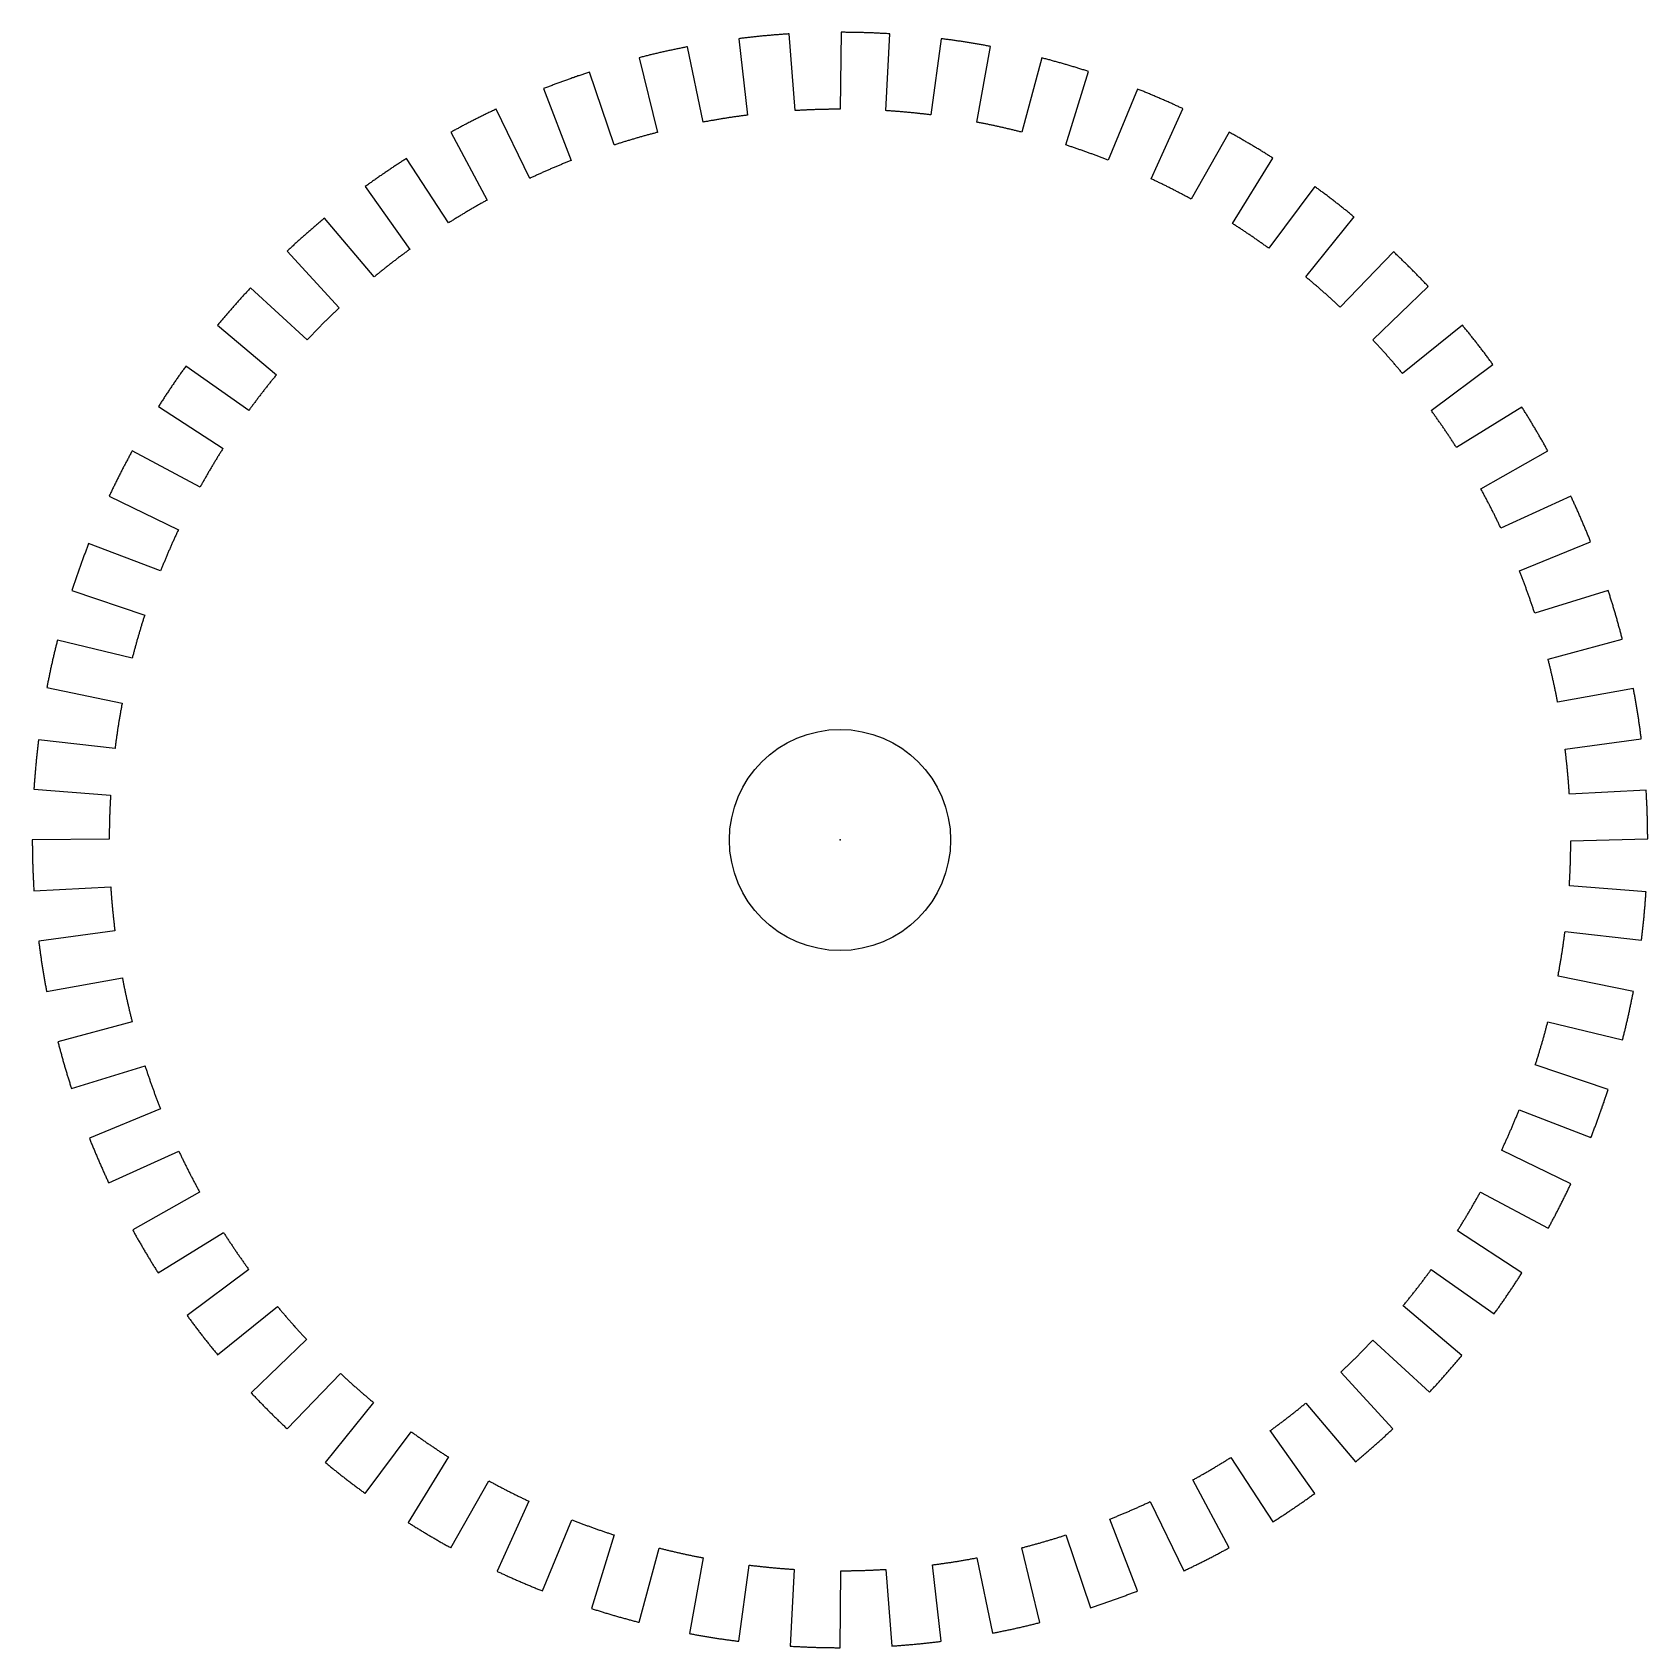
# Model space of a CAD drawing. Header units: metres. Extents: x -21 to 21, y -21 to 21.
import ezdxf

# ---------------------------------------------------------------- set-up
doc = ezdxf.new("R2010")
doc.units = ezdxf.units.M

msp = doc.modelspace()

# ---------------------------------------------------------------- linework, layer by layer
msp.add_lwpolyline([(20, 0), (21, 0.026), (21, 0.053), (21, 0.079), (21, 0.106), (21, 0.132), (20.999, 0.158), (20.999, 0.185), (20.999, 0.211), (20.999, 0.237), (20.998, 0.264), (20.998, 0.29), (20.998, 0.317), (20.997, 0.343), (20.997, 0.369), (20.996, 0.396), (20.996, 0.422), (20.995, 0.449), (20.995, 0.475), (20.994, 0.501), (20.993, 0.528), (20.993, 0.554), (20.992, 0.58), (20.991, 0.607), (20.99, 0.633), (20.99, 0.66), (20.989, 0.686), (20.988, 0.712), (20.987, 0.739), (20.986, 0.765), (20.985, 0.791), (20.984, 0.818), (20.983, 0.844), (20.982, 0.871), (20.981, 0.897), (20.98, 0.923), (20.979, 0.95), (20.977, 0.976), (20.976, 1.002), (20.975, 1.029), (20.973, 1.055), (20.972, 1.081), (20.971, 1.108), (20.969, 1.134), (20.968, 1.161), (20.966, 1.187), (20.965, 1.213), (20.963, 1.24), (20.962, 1.266), (20.96, 1.292), (18.963, 1.193), (18.961, 1.217), (18.959, 1.241), (18.958, 1.264), (18.956, 1.288), (18.955, 1.312), (18.953, 1.336), (18.951, 1.36), (18.95, 1.384), (18.948, 1.407), (18.946, 1.431), (18.944, 1.455), (18.942, 1.479), (18.94, 1.503), (18.939, 1.526), (18.937, 1.55), (18.935, 1.574), (18.933, 1.598), (18.931, 1.622), (18.929, 1.645), (18.927, 1.669), (18.924, 1.693), (18.922, 1.717), (18.92, 1.741), (18.918, 1.764), (18.916, 1.788), (18.913, 1.812), (18.911, 1.836), (18.909, 1.859), (18.906, 1.883), (18.904, 1.907), (18.902, 1.931), (18.899, 1.954), (18.897, 1.978), (18.894, 2.002), (18.892, 2.026), (18.889, 2.049), (18.887, 2.073), (18.884, 2.097), (18.881, 2.121), (18.879, 2.144), (18.876, 2.168), (18.873, 2.192), (18.87, 2.215), (18.868, 2.239), (18.865, 2.263), (18.862, 2.287), (18.859, 2.31), (18.856, 2.334), (18.853, 2.358), (20.834, 2.632), (20.831, 2.658), (20.828, 2.684), (20.824, 2.711), (20.821, 2.737), (20.817, 2.763), (20.814, 2.789), (20.81, 2.815), (20.807, 2.841), (20.803, 2.867), (20.8, 2.894), (20.796, 2.92), (20.792, 2.946), (20.789, 2.972), (20.785, 2.998), (20.781, 3.024), (20.777, 3.05), (20.773, 3.076), (20.77, 3.103), (20.766, 3.129), (20.762, 3.155), (20.758, 3.181), (20.754, 3.207), (20.75, 3.233), (20.746, 3.259), (20.741, 3.285), (20.737, 3.311), (20.733, 3.337), (20.729, 3.363), (20.725, 3.389), (20.72, 3.415), (20.716, 3.441), (20.712, 3.467), (20.707, 3.493), (20.703, 3.519), (20.699, 3.546), (20.694, 3.572), (20.69, 3.598), (20.685, 3.624), (20.68, 3.649), (20.676, 3.675), (20.671, 3.701), (20.667, 3.727), (20.662, 3.753), (20.657, 3.779), (20.652, 3.805), (20.648, 3.831), (20.643, 3.857), (20.638, 3.883), (20.633, 3.909), (20.628, 3.935), (18.659, 3.584), (18.654, 3.607), (18.65, 3.631), (18.645, 3.654), (18.641, 3.677), (18.636, 3.701), (18.631, 3.724), (18.627, 3.748), (18.622, 3.771), (18.617, 3.794), (18.612, 3.818), (18.608, 3.841), (18.603, 3.865), (18.598, 3.888), (18.593, 3.911), (18.588, 3.935), (18.583, 3.958), (18.578, 3.981), (18.573, 4.005), (18.568, 4.028), (18.563, 4.051), (18.558, 4.075), (18.553, 4.098), (18.548, 4.121), (18.542, 4.145), (18.537, 4.168), (18.532, 4.191), (18.527, 4.215), (18.521, 4.238), (18.516, 4.261), (18.511, 4.284), (18.505, 4.308), (18.5, 4.331), (18.494, 4.354), (18.489, 4.377), (18.483, 4.401), (18.478, 4.424), (18.472, 4.447), (18.467, 4.47), (18.461, 4.493), (18.455, 4.517), (18.45, 4.54), (18.444, 4.563), (18.438, 4.586), (18.432, 4.609), (18.427, 4.633), (18.421, 4.656), (18.415, 4.679), (18.409, 4.702), (20.34, 5.222), (20.334, 5.248), (20.327, 5.274), (20.32, 5.299), (20.314, 5.325), (20.307, 5.35), (20.3, 5.376), (20.294, 5.401), (20.287, 5.427), (20.28, 5.452), (20.273, 5.478), (20.266, 5.503), (20.259, 5.529), (20.252, 5.554), (20.245, 5.58), (20.238, 5.605), (20.231, 5.63), (20.224, 5.656), (20.217, 5.681), (20.21, 5.707), (20.203, 5.732), (20.195, 5.757), (20.188, 5.783), (20.181, 5.808), (20.174, 5.833), (20.166, 5.859), (20.159, 5.884), (20.151, 5.909), (20.144, 5.935), (20.136, 5.96), (20.129, 5.985), (20.121, 6.011), (20.114, 6.036), (20.106, 6.061), (20.099, 6.087), (20.091, 6.112), (20.083, 6.137), (20.076, 6.162), (20.068, 6.187), (20.06, 6.213), (20.052, 6.238), (20.044, 6.263), (20.036, 6.288), (20.028, 6.313), (20.021, 6.339), (20.013, 6.364), (20.005, 6.389), (19.997, 6.414), (19.988, 6.439), (19.98, 6.464), (19.972, 6.489), (18.063, 5.894), (18.055, 5.917), (18.048, 5.939), (18.04, 5.962), (18.033, 5.985), (18.025, 6.007), (18.018, 6.03), (18.01, 6.053), (18.003, 6.075), (17.995, 6.098), (17.987, 6.121), (17.979, 6.143), (17.972, 6.166), (17.964, 6.188), (17.956, 6.211), (17.948, 6.233), (17.941, 6.256), (17.933, 6.279), (17.925, 6.301), (17.917, 6.324), (17.909, 6.346), (17.901, 6.369), (17.893, 6.391), (17.885, 6.414), (17.877, 6.436), (17.869, 6.458), (17.861, 6.481), (17.852, 6.503), (17.844, 6.526), (17.836, 6.548), (17.828, 6.571), (17.819, 6.593), (17.811, 6.615), (17.803, 6.638), (17.794, 6.66), (17.786, 6.683), (17.778, 6.705), (17.769, 6.727), (17.761, 6.75), (17.752, 6.772), (17.744, 6.794), (17.735, 6.816), (17.727, 6.839), (17.718, 6.861), (17.709, 6.883), (17.701, 6.905), (17.692, 6.928), (17.683, 6.95), (17.675, 6.972), (17.666, 6.994), (19.516, 7.755), (19.506, 7.78), (19.496, 7.804), (19.486, 7.829), (19.476, 7.853), (19.466, 7.878), (19.457, 7.902), (19.447, 7.927), (19.437, 7.951), (19.427, 7.975), (19.417, 8), (19.407, 8.024), (19.396, 8.049), (19.386, 8.073), (19.376, 8.097), (19.366, 8.122), (19.356, 8.146), (19.345, 8.17), (19.335, 8.195), (19.325, 8.219), (19.315, 8.243), (19.304, 8.267), (19.294, 8.292), (19.283, 8.316), (19.273, 8.34), (19.262, 8.364), (19.252, 8.389), (19.241, 8.413), (19.231, 8.437), (19.22, 8.461), (19.209, 8.485), (19.199, 8.509), (19.188, 8.533), (19.177, 8.558), (19.167, 8.582), (19.156, 8.606), (19.145, 8.63), (19.134, 8.654), (19.123, 8.678), (19.112, 8.702), (19.101, 8.726), (19.09, 8.75), (19.079, 8.774), (19.068, 8.798), (19.057, 8.822), (19.046, 8.846), (19.035, 8.87), (19.024, 8.894), (19.013, 8.917), (19.001, 8.941), (17.182, 8.111), (17.171, 8.133), (17.161, 8.155), (17.151, 8.176), (17.141, 8.198), (17.13, 8.219), (17.12, 8.241), (17.11, 8.262), (17.099, 8.284), (17.089, 8.305), (17.078, 8.327), (17.068, 8.348), (17.057, 8.37), (17.047, 8.391), (17.036, 8.412), (17.026, 8.434), (17.015, 8.455), (17.004, 8.477), (16.994, 8.498), (16.983, 8.519), (16.972, 8.541), (16.962, 8.562), (16.951, 8.583), (16.94, 8.605), (16.929, 8.626), (16.918, 8.647), (16.907, 8.668), (16.896, 8.69), (16.886, 8.711), (16.875, 8.732), (16.864, 8.753), (16.853, 8.774), (16.842, 8.796), (16.83, 8.817), (16.819, 8.838), (16.808, 8.859), (16.797, 8.88), (16.786, 8.901), (16.775, 8.922), (16.764, 8.943), (16.752, 8.964), (16.741, 8.985), (16.73, 9.007), (16.718, 9.028), (16.707, 9.049), (16.696, 9.07), (16.684, 9.09), (16.673, 9.111), (16.661, 9.132), (18.402, 10.117), (18.39, 10.14), (18.377, 10.163), (18.364, 10.186), (18.351, 10.209), (18.339, 10.232), (18.326, 10.255), (18.313, 10.278), (18.3, 10.301), (18.287, 10.324), (18.274, 10.347), (18.261, 10.37), (18.248, 10.393), (18.235, 10.416), (18.222, 10.439), (18.208, 10.462), (18.195, 10.485), (18.182, 10.508), (18.169, 10.53), (18.156, 10.553), (18.142, 10.576), (18.129, 10.599), (18.116, 10.622), (18.102, 10.644), (18.089, 10.667), (18.076, 10.69), (18.062, 10.713), (18.049, 10.735), (18.035, 10.758), (18.022, 10.781), (18.008, 10.803), (17.994, 10.826), (17.981, 10.848), (17.967, 10.871), (17.954, 10.894), (17.94, 10.916), (17.926, 10.939), (17.912, 10.961), (17.899, 10.984), (17.885, 11.006), (17.871, 11.029), (17.857, 11.051), (17.843, 11.074), (17.829, 11.096), (17.815, 11.118), (17.801, 11.141), (17.787, 11.163), (17.773, 11.185), (17.759, 11.208), (17.745, 11.23), (17.731, 11.252), (16.029, 10.201), (16.017, 10.221), (16.004, 10.241), (15.991, 10.261), (15.978, 10.281), (15.965, 10.301), (15.952, 10.321), (15.939, 10.341), (15.926, 10.361), (15.913, 10.381), (15.9, 10.401), (15.887, 10.421), (15.874, 10.441), (15.861, 10.461), (15.847, 10.481), (15.834, 10.501), (15.821, 10.521), (15.808, 10.541), (15.795, 10.561), (15.781, 10.581), (15.768, 10.6), (15.755, 10.62), (15.741, 10.64), (15.728, 10.66), (15.715, 10.68), (15.701, 10.699), (15.688, 10.719), (15.674, 10.739), (15.661, 10.758), (15.647, 10.778), (15.634, 10.798), (15.62, 10.817), (15.606, 10.837), (15.593, 10.857), (15.579, 10.876), (15.565, 10.896), (15.552, 10.915), (15.538, 10.935), (15.524, 10.954), (15.51, 10.974), (15.497, 10.993), (15.483, 11.013), (15.469, 11.032), (15.455, 11.052), (15.441, 11.071), (15.427, 11.091), (15.413, 11.11), (15.399, 11.129), (15.385, 11.149), (15.371, 11.168), (16.974, 12.365), (16.958, 12.386), (16.943, 12.407), (16.927, 12.429), (16.911, 12.45), (16.896, 12.471), (16.88, 12.492), (16.864, 12.514), (16.849, 12.535), (16.833, 12.556), (16.817, 12.577), (16.801, 12.598), (16.785, 12.619), (16.77, 12.64), (16.754, 12.662), (16.738, 12.683), (16.722, 12.704), (16.706, 12.725), (16.69, 12.746), (16.674, 12.767), (16.658, 12.787), (16.642, 12.808), (16.626, 12.829), (16.609, 12.85), (16.593, 12.871), (16.577, 12.892), (16.561, 12.913), (16.545, 12.934), (16.528, 12.954), (16.512, 12.975), (16.496, 12.996), (16.479, 13.017), (16.463, 13.037), (16.447, 13.058), (16.43, 13.079), (16.414, 13.099), (16.397, 13.12), (16.381, 13.14), (16.364, 13.161), (16.348, 13.182), (16.331, 13.202), (16.315, 13.223), (16.298, 13.243), (16.281, 13.264), (16.265, 13.284), (16.248, 13.304), (16.231, 13.325), (16.214, 13.345), (16.198, 13.366), (16.181, 13.386), (14.625, 12.129), (14.609, 12.148), (14.594, 12.166), (14.579, 12.184), (14.563, 12.203), (14.548, 12.221), (14.533, 12.239), (14.517, 12.258), (14.502, 12.276), (14.486, 12.294), (14.471, 12.312), (14.455, 12.33), (14.44, 12.349), (14.424, 12.367), (14.409, 12.385), (14.393, 12.403), (14.378, 12.421), (14.362, 12.439), (14.346, 12.457), (14.331, 12.475), (14.315, 12.493), (14.299, 12.511), (14.284, 12.529), (14.268, 12.547), (14.252, 12.565), (14.236, 12.583), (14.22, 12.601), (14.205, 12.619), (14.189, 12.636), (14.173, 12.654), (14.157, 12.672), (14.141, 12.69), (14.125, 12.708), (14.109, 12.725), (14.093, 12.743), (14.077, 12.761), (14.061, 12.778), (14.045, 12.796), (14.029, 12.814), (14.013, 12.831), (13.997, 12.849), (13.98, 12.867), (13.964, 12.884), (13.948, 12.902), (13.932, 12.919), (13.916, 12.937), (13.899, 12.954), (13.883, 12.972), (13.867, 12.989), (13.85, 13.006), (15.29, 14.395), (15.272, 14.414), (15.254, 14.433), (15.236, 14.452), (15.218, 14.471), (15.2, 14.491), (15.181, 14.51), (15.163, 14.529), (15.145, 14.548), (15.126, 14.567), (15.108, 14.586), (15.09, 14.605), (15.071, 14.624), (15.053, 14.643), (15.035, 14.661), (15.016, 14.68), (14.998, 14.699), (14.979, 14.718), (14.961, 14.737), (14.942, 14.756), (14.924, 14.774), (14.905, 14.793), (14.887, 14.812), (14.868, 14.831), (14.849, 14.849), (14.831, 14.868), (14.812, 14.887), (14.793, 14.905), (14.774, 14.924), (14.756, 14.942), (14.737, 14.961), (14.718, 14.979), (14.699, 14.998), (14.68, 15.016), (14.661, 15.035), (14.643, 15.053), (14.624, 15.071), (14.605, 15.09), (14.586, 15.108), (14.567, 15.126), (14.548, 15.145), (14.529, 15.163), (14.51, 15.181), (14.491, 15.2), (14.471, 15.218), (14.452, 15.236), (14.433, 15.254), (14.414, 15.272), (14.395, 15.29), (13.006, 13.85), (12.989, 13.867), (12.972, 13.883), (12.954, 13.899), (12.937, 13.916), (12.919, 13.932), (12.902, 13.948), (12.884, 13.964), (12.867, 13.98), (12.849, 13.997), (12.831, 14.013), (12.814, 14.029), (12.796, 14.045), (12.778, 14.061), (12.761, 14.077), (12.743, 14.093), (12.725, 14.109), (12.708, 14.125), (12.69, 14.141), (12.672, 14.157), (12.654, 14.173), (12.636, 14.189), (12.619, 14.205), (12.601, 14.22), (12.583, 14.236), (12.565, 14.252), (12.547, 14.268), (12.529, 14.284), (12.511, 14.299), (12.493, 14.315), (12.475, 14.331), (12.457, 14.346), (12.439, 14.362), (12.421, 14.378), (12.403, 14.393), (12.385, 14.409), (12.367, 14.424), (12.349, 14.44), (12.33, 14.455), (12.312, 14.471), (12.294, 14.486), (12.276, 14.502), (12.258, 14.517), (12.239, 14.533), (12.221, 14.548), (12.203, 14.563), (12.184, 14.579), (12.166, 14.594), (12.148, 14.609), (12.129, 14.625), (12.111, 14.64), (13.366, 16.198), (13.345, 16.214), (13.325, 16.231), (13.304, 16.248), (13.284, 16.265), (13.264, 16.281), (13.243, 16.298), (13.223, 16.315), (13.202, 16.331), (13.182, 16.348), (13.161, 16.364), (13.14, 16.381), (13.12, 16.397), (13.099, 16.414), (13.079, 16.43), (13.058, 16.447), (13.037, 16.463), (13.017, 16.479), (12.996, 16.496), (12.975, 16.512), (12.954, 16.528), (12.934, 16.545), (12.913, 16.561), (12.892, 16.577), (12.871, 16.593), (12.85, 16.609), (12.829, 16.626), (12.808, 16.642), (12.787, 16.658), (12.767, 16.674), (12.746, 16.69), (12.725, 16.706), (12.704, 16.722), (12.683, 16.738), (12.662, 16.754), (12.64, 16.77), (12.619, 16.785), (12.598, 16.801), (12.577, 16.817), (12.556, 16.833), (12.535, 16.849), (12.514, 16.864), (12.492, 16.88), (12.471, 16.896), (12.45, 16.911), (12.429, 16.927), (12.407, 16.943), (12.386, 16.958), (12.365, 16.974), (12.343, 16.989), (11.149, 15.385), (11.129, 15.399), (11.11, 15.413), (11.091, 15.427), (11.071, 15.441), (11.052, 15.455), (11.032, 15.469), (11.013, 15.483), (10.993, 15.497), (10.974, 15.51), (10.954, 15.524), (10.935, 15.538), (10.915, 15.552), (10.896, 15.565), (10.876, 15.579), (10.857, 15.593), (10.837, 15.606), (10.817, 15.62), (10.798, 15.634), (10.778, 15.647), (10.758, 15.661), (10.739, 15.674), (10.719, 15.688), (10.699, 15.701), (10.68, 15.715), (10.66, 15.728), (10.64, 15.741), (10.62, 15.755), (10.6, 15.768), (10.581, 15.781), (10.561, 15.795), (10.541, 15.808), (10.521, 15.821), (10.501, 15.834), (10.481, 15.847), (10.461, 15.861), (10.441, 15.874), (10.421, 15.887), (10.401, 15.9), (10.381, 15.913), (10.361, 15.926), (10.341, 15.939), (10.321, 15.952), (10.301, 15.965), (10.281, 15.978), (10.261, 15.991), (10.241, 16.004), (10.221, 16.017), (10.201, 16.029), (11.252, 17.731), (11.23, 17.745), (11.208, 17.759), (11.185, 17.773), (11.163, 17.787), (11.141, 17.801), (11.118, 17.815), (11.096, 17.829), (11.074, 17.843), (11.051, 17.857), (11.029, 17.871), (11.006, 17.885), (10.984, 17.899), (10.961, 17.912), (10.939, 17.926), (10.916, 17.94), (10.894, 17.954), (10.871, 17.967), (10.848, 17.981), (10.826, 17.994), (10.803, 18.008), (10.781, 18.022), (10.758, 18.035), (10.735, 18.049), (10.713, 18.062), (10.69, 18.076), (10.667, 18.089), (10.644, 18.102), (10.622, 18.116), (10.599, 18.129), (10.576, 18.142), (10.553, 18.156), (10.53, 18.169), (10.508, 18.182), (10.485, 18.195), (10.462, 18.208), (10.439, 18.222), (10.416, 18.235), (10.393, 18.248), (10.37, 18.261), (10.347, 18.274), (10.324, 18.287), (10.301, 18.3), (10.278, 18.313), (10.255, 18.326), (10.232, 18.339), (10.209, 18.351), (10.186, 18.364), (10.163, 18.377), (10.14, 18.39), (10.117, 18.402), (9.132, 16.661), (9.111, 16.673), (9.09, 16.684), (9.07, 16.696), (9.049, 16.707), (9.028, 16.718), (9.007, 16.73), (8.985, 16.741), (8.964, 16.752), (8.943, 16.764), (8.922, 16.775), (8.901, 16.786), (8.88, 16.797), (8.859, 16.808), (8.838, 16.819), (8.817, 16.83), (8.796, 16.842), (8.774, 16.853), (8.753, 16.864), (8.732, 16.875), (8.711, 16.886), (8.69, 16.896), (8.668, 16.907), (8.647, 16.918), (8.626, 16.929), (8.605, 16.94), (8.583, 16.951), (8.562, 16.962), (8.541, 16.972), (8.519, 16.983), (8.498, 16.994), (8.477, 17.004), (8.455, 17.015), (8.434, 17.026), (8.412, 17.036), (8.391, 17.047), (8.37, 17.057), (8.348, 17.068), (8.327, 17.078), (8.305, 17.089), (8.284, 17.099), (8.262, 17.11), (8.241, 17.12), (8.219, 17.13), (8.198, 17.141), (8.176, 17.151), (8.155, 17.161), (8.133, 17.171), (8.111, 17.182), (8.09, 17.192), (8.917, 19.013), (8.894, 19.024), (8.87, 19.035), (8.846, 19.046), (8.822, 19.057), (8.798, 19.068), (8.774, 19.079), (8.75, 19.09), (8.726, 19.101), (8.702, 19.112), (8.678, 19.123), (8.654, 19.134), (8.63, 19.145), (8.606, 19.156), (8.582, 19.167), (8.558, 19.177), (8.533, 19.188), (8.509, 19.199), (8.485, 19.209), (8.461, 19.22), (8.437, 19.231), (8.413, 19.241), (8.389, 19.252), (8.364, 19.262), (8.34, 19.273), (8.316, 19.283), (8.292, 19.294), (8.267, 19.304), (8.243, 19.315), (8.219, 19.325), (8.195, 19.335), (8.17, 19.345), (8.146, 19.356), (8.122, 19.366), (8.097, 19.376), (8.073, 19.386), (8.049, 19.396), (8.024, 19.407), (8, 19.417), (7.975, 19.427), (7.951, 19.437), (7.927, 19.447), (7.902, 19.457), (7.878, 19.466), (7.853, 19.476), (7.829, 19.486), (7.804, 19.496), (7.78, 19.506), (7.755, 19.516), (7.731, 19.525), (6.972, 17.675), (6.95, 17.683), (6.928, 17.692), (6.905, 17.701), (6.883, 17.709), (6.861, 17.718), (6.839, 17.727), (6.816, 17.735), (6.794, 17.744), (6.772, 17.752), (6.75, 17.761), (6.727, 17.769), (6.705, 17.778), (6.683, 17.786), (6.66, 17.794), (6.638, 17.803), (6.615, 17.811), (6.593, 17.819), (6.571, 17.828), (6.548, 17.836), (6.526, 17.844), (6.503, 17.852), (6.481, 17.861), (6.458, 17.869), (6.436, 17.877), (6.414, 17.885), (6.391, 17.893), (6.369, 17.901), (6.346, 17.909), (6.324, 17.917), (6.301, 17.925), (6.279, 17.933), (6.256, 17.941), (6.233, 17.948), (6.211, 17.956), (6.188, 17.964), (6.166, 17.972), (6.143, 17.979), (6.121, 17.987), (6.098, 17.995), (6.075, 18.003), (6.053, 18.01), (6.03, 18.018), (6.007, 18.025), (5.985, 18.033), (5.962, 18.04), (5.939, 18.048), (5.917, 18.055), (5.894, 18.063), (5.871, 18.07), (6.464, 19.98), (6.439, 19.988), (6.414, 19.997), (6.389, 20.005), (6.364, 20.013), (6.339, 20.021), (6.313, 20.028), (6.288, 20.036), (6.263, 20.044), (6.238, 20.052), (6.213, 20.06), (6.187, 20.068), (6.162, 20.076), (6.137, 20.083), (6.112, 20.091), (6.087, 20.099), (6.061, 20.106), (6.036, 20.114), (6.011, 20.121), (5.985, 20.129), (5.96, 20.136), (5.935, 20.144), (5.909, 20.151), (5.884, 20.159), (5.859, 20.166), (5.833, 20.174), (5.808, 20.181), (5.783, 20.188), (5.757, 20.195), (5.732, 20.203), (5.707, 20.21), (5.681, 20.217), (5.656, 20.224), (5.63, 20.231), (5.605, 20.238), (5.58, 20.245), (5.554, 20.252), (5.529, 20.259), (5.503, 20.266), (5.478, 20.273), (5.452, 20.28), (5.427, 20.287), (5.401, 20.294), (5.376, 20.3), (5.35, 20.307), (5.325, 20.314), (5.299, 20.32), (5.274, 20.327), (5.248, 20.334), (4.725, 18.403), (4.702, 18.409), (4.679, 18.415), (4.656, 18.421), (4.633, 18.427), (4.609, 18.432), (4.586, 18.438), (4.563, 18.444), (4.54, 18.45), (4.517, 18.455), (4.493, 18.461), (4.47, 18.467), (4.447, 18.472), (4.424, 18.478), (4.401, 18.483), (4.377, 18.489), (4.354, 18.494), (4.331, 18.5), (4.308, 18.505), (4.284, 18.511), (4.261, 18.516), (4.238, 18.521), (4.215, 18.527), (4.191, 18.532), (4.168, 18.537), (4.145, 18.542), (4.121, 18.548), (4.098, 18.553), (4.075, 18.558), (4.051, 18.563), (4.028, 18.568), (4.005, 18.573), (3.981, 18.578), (3.958, 18.583), (3.935, 18.588), (3.911, 18.593), (3.888, 18.598), (3.865, 18.603), (3.841, 18.608), (3.818, 18.612), (3.794, 18.617), (3.771, 18.622), (3.748, 18.627), (3.724, 18.631), (3.701, 18.636), (3.677, 18.641), (3.654, 18.645), (3.631, 18.65), (3.607, 18.654), (3.584, 18.659), (3.56, 18.663), (3.909, 20.633), (3.883, 20.638), (3.857, 20.643), (3.831, 20.648), (3.805, 20.652), (3.779, 20.657), (3.753, 20.662), (3.727, 20.667), (3.701, 20.671), (3.675, 20.676), (3.649, 20.68), (3.624, 20.685), (3.598, 20.69), (3.572, 20.694), (3.546, 20.699), (3.519, 20.703), (3.493, 20.707), (3.467, 20.712), (3.441, 20.716), (3.415, 20.72), (3.389, 20.725), (3.363, 20.729), (3.337, 20.733), (3.311, 20.737), (3.285, 20.741), (3.259, 20.746), (3.233, 20.75), (3.207, 20.754), (3.181, 20.758), (3.155, 20.762), (3.129, 20.766), (3.103, 20.77), (3.076, 20.773), (3.05, 20.777), (3.024, 20.781), (2.998, 20.785), (2.972, 20.789), (2.946, 20.792), (2.92, 20.796), (2.894, 20.8), (2.867, 20.803), (2.841, 20.807), (2.815, 20.81), (2.789, 20.814), (2.763, 20.817), (2.737, 20.821), (2.711, 20.824), (2.684, 20.828), (2.658, 20.831), (2.632, 20.834), (2.358, 18.853), (2.334, 18.856), (2.31, 18.859), (2.287, 18.862), (2.263, 18.865), (2.239, 18.868), (2.215, 18.87), (2.192, 18.873), (2.168, 18.876), (2.144, 18.879), (2.121, 18.881), (2.097, 18.884), (2.073, 18.887), (2.049, 18.889), (2.026, 18.892), (2.002, 18.894), (1.978, 18.897), (1.954, 18.899), (1.931, 18.902), (1.907, 18.904), (1.883, 18.906), (1.859, 18.909), (1.836, 18.911), (1.812, 18.913), (1.788, 18.916), (1.764, 18.918), (1.741, 18.92), (1.717, 18.922), (1.693, 18.924), (1.669, 18.927), (1.645, 18.929), (1.622, 18.931), (1.598, 18.933), (1.574, 18.935), (1.55, 18.937), (1.526, 18.939), (1.503, 18.94), (1.479, 18.942), (1.455, 18.944), (1.431, 18.946), (1.407, 18.948), (1.384, 18.95), (1.36, 18.951), (1.336, 18.953), (1.312, 18.955), (1.288, 18.956), (1.264, 18.958), (1.241, 18.959), (1.217, 18.961), (1.193, 18.963), (1.292, 20.96), (1.266, 20.962), (1.24, 20.963), (1.213, 20.965), (1.187, 20.966), (1.161, 20.968), (1.134, 20.969), (1.108, 20.971), (1.081, 20.972), (1.055, 20.973), (1.029, 20.975), (1.002, 20.976), (0.976, 20.977), (0.95, 20.979), (0.923, 20.98), (0.897, 20.981), (0.871, 20.982), (0.844, 20.983), (0.818, 20.984), (0.791, 20.985), (0.765, 20.986), (0.739, 20.987), (0.712, 20.988), (0.686, 20.989), (0.66, 20.99), (0.633, 20.99), (0.607, 20.991), (0.58, 20.992), (0.554, 20.993), (0.528, 20.993), (0.501, 20.994), (0.475, 20.995), (0.449, 20.995), (0.422, 20.996), (0.396, 20.996), (0.369, 20.997), (0.343, 20.997), (0.317, 20.998), (0.29, 20.998), (0.264, 20.998), (0.237, 20.999), (0.211, 20.999), (0.185, 20.999), (0.158, 20.999), (0.132, 21), (0.106, 21), (0.079, 21), (0.053, 21), (0.026, 21), (0, 19), (-0.024, 19), (-0.048, 19), (-0.072, 19), (-0.096, 19), (-0.119, 19), (-0.143, 18.999), (-0.167, 18.999), (-0.191, 18.999), (-0.215, 18.999), (-0.239, 18.998), (-0.263, 18.998), (-0.287, 18.998), (-0.31, 18.997), (-0.334, 18.997), (-0.358, 18.997), (-0.382, 18.996), (-0.406, 18.996), (-0.43, 18.995), (-0.454, 18.995), (-0.477, 18.994), (-0.501, 18.993), (-0.525, 18.993), (-0.549, 18.992), (-0.573, 18.991), (-0.597, 18.991), (-0.621, 18.99), (-0.645, 18.989), (-0.668, 18.988), (-0.692, 18.987), (-0.716, 18.986), (-0.74, 18.986), (-0.764, 18.985), (-0.788, 18.984), (-0.812, 18.983), (-0.835, 18.982), (-0.859, 18.981), (-0.883, 18.979), (-0.907, 18.978), (-0.931, 18.977), (-0.955, 18.976), (-0.978, 18.975), (-1.002, 18.974), (-1.026, 18.972), (-1.05, 18.971), (-1.074, 18.97), (-1.098, 18.968), (-1.122, 18.967), (-1.145, 18.965), (-1.169, 18.964), (-1.319, 20.959), (-1.345, 20.957), (-1.371, 20.955), (-1.398, 20.953), (-1.424, 20.952), (-1.45, 20.95), (-1.477, 20.948), (-1.503, 20.946), (-1.529, 20.944), (-1.556, 20.942), (-1.582, 20.94), (-1.608, 20.938), (-1.634, 20.936), (-1.661, 20.934), (-1.687, 20.932), (-1.713, 20.93), (-1.74, 20.928), (-1.766, 20.926), (-1.792, 20.923), (-1.819, 20.921), (-1.845, 20.919), (-1.871, 20.916), (-1.897, 20.914), (-1.924, 20.912), (-1.95, 20.909), (-1.976, 20.907), (-2.003, 20.904), (-2.029, 20.902), (-2.055, 20.899), (-2.081, 20.897), (-2.108, 20.894), (-2.134, 20.891), (-2.16, 20.889), (-2.186, 20.886), (-2.213, 20.883), (-2.239, 20.88), (-2.265, 20.877), (-2.291, 20.875), (-2.318, 20.872), (-2.344, 20.869), (-2.37, 20.866), (-2.396, 20.863), (-2.422, 20.86), (-2.449, 20.857), (-2.475, 20.854), (-2.501, 20.851), (-2.527, 20.847), (-2.553, 20.844), (-2.58, 20.841), (-2.606, 20.838), (-2.632, 20.834), (-2.405, 18.847), (-2.429, 18.844), (-2.452, 18.841), (-2.476, 18.838), (-2.5, 18.835), (-2.523, 18.832), (-2.547, 18.829), (-2.571, 18.825), (-2.594, 18.822), (-2.618, 18.819), (-2.642, 18.815), (-2.665, 18.812), (-2.689, 18.809), (-2.713, 18.805), (-2.736, 18.802), (-2.76, 18.798), (-2.783, 18.795), (-2.807, 18.791), (-2.831, 18.788), (-2.854, 18.784), (-2.878, 18.781), (-2.901, 18.777), (-2.925, 18.773), (-2.949, 18.77), (-2.972, 18.766), (-2.996, 18.762), (-3.019, 18.759), (-3.043, 18.755), (-3.067, 18.751), (-3.09, 18.747), (-3.114, 18.743), (-3.137, 18.739), (-3.161, 18.735), (-3.184, 18.731), (-3.208, 18.727), (-3.231, 18.723), (-3.255, 18.719), (-3.278, 18.715), (-3.302, 18.711), (-3.325, 18.707), (-3.349, 18.703), (-3.372, 18.698), (-3.396, 18.694), (-3.419, 18.69), (-3.443, 18.685), (-3.466, 18.681), (-3.49, 18.677), (-3.513, 18.672), (-3.537, 18.668), (-3.56, 18.663), (-3.961, 20.623), (-3.987, 20.618), (-4.013, 20.613), (-4.039, 20.608), (-4.065, 20.603), (-4.09, 20.598), (-4.116, 20.593), (-4.142, 20.587), (-4.168, 20.582), (-4.194, 20.577), (-4.22, 20.572), (-4.246, 20.566), (-4.271, 20.561), (-4.297, 20.556), (-4.323, 20.55), (-4.349, 20.545), (-4.375, 20.539), (-4.401, 20.534), (-4.426, 20.528), (-4.452, 20.523), (-4.478, 20.517), (-4.504, 20.511), (-4.529, 20.506), (-4.555, 20.5), (-4.581, 20.494), (-4.607, 20.488), (-4.633, 20.483), (-4.658, 20.477), (-4.684, 20.471), (-4.71, 20.465), (-4.735, 20.459), (-4.761, 20.453), (-4.787, 20.447), (-4.812, 20.441), (-4.838, 20.435), (-4.864, 20.429), (-4.89, 20.423), (-4.915, 20.417), (-4.941, 20.41), (-4.966, 20.404), (-4.992, 20.398), (-5.018, 20.392), (-5.043, 20.385), (-5.069, 20.379), (-5.095, 20.373), (-5.12, 20.366), (-5.146, 20.36), (-5.171, 20.353), (-5.197, 20.347), (-5.222, 20.34), (-4.748, 18.397), (-4.771, 18.391), (-4.794, 18.385), (-4.818, 18.379), (-4.841, 18.373), (-4.864, 18.367), (-4.887, 18.361), (-4.91, 18.355), (-4.933, 18.348), (-4.956, 18.342), (-4.979, 18.336), (-5.002, 18.33), (-5.025, 18.323), (-5.048, 18.317), (-5.071, 18.311), (-5.094, 18.304), (-5.117, 18.298), (-5.14, 18.292), (-5.163, 18.285), (-5.186, 18.279), (-5.209, 18.272), (-5.232, 18.265), (-5.255, 18.259), (-5.278, 18.252), (-5.301, 18.246), (-5.324, 18.239), (-5.347, 18.232), (-5.37, 18.225), (-5.392, 18.219), (-5.415, 18.212), (-5.438, 18.205), (-5.461, 18.198), (-5.484, 18.191), (-5.507, 18.184), (-5.53, 18.178), (-5.553, 18.171), (-5.575, 18.164), (-5.598, 18.157), (-5.621, 18.15), (-5.644, 18.142), (-5.667, 18.135), (-5.689, 18.128), (-5.712, 18.121), (-5.735, 18.114), (-5.758, 18.107), (-5.78, 18.099), (-5.803, 18.092), (-5.826, 18.085), (-5.849, 18.077), (-5.871, 18.07), (-6.514, 19.964), (-6.54, 19.956), (-6.565, 19.948), (-6.59, 19.939), (-6.615, 19.931), (-6.64, 19.923), (-6.665, 19.914), (-6.69, 19.906), (-6.715, 19.898), (-6.74, 19.889), (-6.765, 19.881), (-6.79, 19.872), (-6.815, 19.864), (-6.84, 19.855), (-6.865, 19.846), (-6.89, 19.838), (-6.915, 19.829), (-6.939, 19.82), (-6.964, 19.812), (-6.989, 19.803), (-7.014, 19.794), (-7.039, 19.785), (-7.064, 19.776), (-7.089, 19.767), (-7.113, 19.758), (-7.138, 19.75), (-7.163, 19.741), (-7.188, 19.732), (-7.213, 19.722), (-7.238, 19.713), (-7.262, 19.704), (-7.287, 19.695), (-7.312, 19.686), (-7.336, 19.677), (-7.361, 19.668), (-7.386, 19.658), (-7.411, 19.649), (-7.435, 19.64), (-7.46, 19.63), (-7.485, 19.621), (-7.509, 19.611), (-7.534, 19.602), (-7.559, 19.593), (-7.583, 19.583), (-7.608, 19.573), (-7.632, 19.564), (-7.657, 19.554), (-7.682, 19.545), (-7.706, 19.535), (-6.994, 17.666), (-7.017, 17.657), (-7.039, 17.648), (-7.061, 17.639), (-7.083, 17.63), (-7.105, 17.621), (-7.127, 17.613), (-7.149, 17.604), (-7.172, 17.595), (-7.194, 17.586), (-7.216, 17.576), (-7.238, 17.567), (-7.26, 17.558), (-7.282, 17.549), (-7.304, 17.54), (-7.326, 17.531), (-7.348, 17.522), (-7.37, 17.512), (-7.392, 17.503), (-7.414, 17.494), (-7.436, 17.484), (-7.458, 17.475), (-7.48, 17.466), (-7.502, 17.456), (-7.524, 17.447), (-7.546, 17.437), (-7.568, 17.428), (-7.59, 17.418), (-7.611, 17.409), (-7.633, 17.399), (-7.655, 17.39), (-7.677, 17.38), (-7.699, 17.37), (-7.721, 17.361), (-7.743, 17.351), (-7.764, 17.341), (-7.786, 17.331), (-7.808, 17.322), (-7.83, 17.312), (-7.851, 17.302), (-7.873, 17.292), (-7.895, 17.282), (-7.917, 17.272), (-7.938, 17.262), (-7.96, 17.252), (-7.982, 17.242), (-8.003, 17.232), (-8.025, 17.222), (-8.047, 17.212), (-8.068, 17.202), (-8.941, 19.001), (-8.965, 18.99), (-8.989, 18.979), (-9.013, 18.968), (-9.037, 18.956), (-9.061, 18.945), (-9.084, 18.933), (-9.108, 18.922), (-9.132, 18.911), (-9.156, 18.899), (-9.179, 18.888), (-9.203, 18.876), (-9.227, 18.864), (-9.251, 18.853), (-9.274, 18.841), (-9.298, 18.829), (-9.322, 18.818), (-9.345, 18.806), (-9.369, 18.794), (-9.392, 18.782), (-9.416, 18.771), (-9.44, 18.759), (-9.463, 18.747), (-9.487, 18.735), (-9.51, 18.723), (-9.534, 18.711), (-9.557, 18.699), (-9.581, 18.687), (-9.604, 18.675), (-9.628, 18.663), (-9.651, 18.651), (-9.675, 18.639), (-9.698, 18.627), (-9.721, 18.614), (-9.745, 18.602), (-9.768, 18.59), (-9.792, 18.578), (-9.815, 18.565), (-9.838, 18.553), (-9.861, 18.541), (-9.885, 18.528), (-9.908, 18.516), (-9.931, 18.503), (-9.955, 18.491), (-9.978, 18.478), (-10.001, 18.466), (-10.024, 18.453), (-10.047, 18.44), (-10.071, 18.428), (-10.094, 18.415), (-10.117, 18.402), (-9.174, 16.638), (-9.195, 16.627), (-9.216, 16.615), (-9.237, 16.604), (-9.258, 16.592), (-9.279, 16.58), (-9.299, 16.569), (-9.32, 16.557), (-9.341, 16.545), (-9.362, 16.533), (-9.383, 16.522), (-9.403, 16.51), (-9.424, 16.498), (-9.445, 16.486), (-9.466, 16.474), (-9.486, 16.462), (-9.507, 16.451), (-9.528, 16.439), (-9.548, 16.427), (-9.569, 16.415), (-9.589, 16.403), (-9.61, 16.39), (-9.631, 16.378), (-9.651, 16.366), (-9.672, 16.354), (-9.692, 16.342), (-9.713, 16.33), (-9.733, 16.318), (-9.754, 16.305), (-9.774, 16.293), (-9.795, 16.281), (-9.815, 16.268), (-9.836, 16.256), (-9.856, 16.244), (-9.877, 16.231), (-9.897, 16.219), (-9.917, 16.206), (-9.938, 16.194), (-9.958, 16.181), (-9.978, 16.169), (-9.999, 16.156), (-10.019, 16.144), (-10.039, 16.131), (-10.059, 16.119), (-10.08, 16.106), (-10.1, 16.093), (-10.12, 16.08), (-10.14, 16.068), (-10.161, 16.055), (-10.181, 16.042), (-11.275, 17.717), (-11.297, 17.703), (-11.319, 17.688), (-11.341, 17.674), (-11.364, 17.66), (-11.386, 17.646), (-11.408, 17.631), (-11.43, 17.617), (-11.452, 17.602), (-11.474, 17.588), (-11.496, 17.574), (-11.518, 17.559), (-11.541, 17.545), (-11.563, 17.53), (-11.585, 17.516), (-11.607, 17.501), (-11.629, 17.486), (-11.651, 17.472), (-11.672, 17.457), (-11.694, 17.443), (-11.716, 17.428), (-11.738, 17.413), (-11.76, 17.398), (-11.782, 17.384), (-11.804, 17.369), (-11.826, 17.354), (-11.847, 17.339), (-11.869, 17.324), (-11.891, 17.309), (-11.913, 17.294), (-11.934, 17.279), (-11.956, 17.264), (-11.978, 17.249), (-11.999, 17.234), (-12.021, 17.219), (-12.043, 17.204), (-12.064, 17.189), (-12.086, 17.174), (-12.107, 17.158), (-12.129, 17.143), (-12.151, 17.128), (-12.172, 17.113), (-12.194, 17.097), (-12.215, 17.082), (-12.237, 17.067), (-12.258, 17.051), (-12.279, 17.036), (-12.301, 17.02), (-12.322, 17.005), (-12.343, 16.989), (-11.187, 15.357), (-11.207, 15.343), (-11.226, 15.329), (-11.245, 15.315), (-11.264, 15.301), (-11.283, 15.287), (-11.303, 15.272), (-11.322, 15.258), (-11.341, 15.244), (-11.36, 15.23), (-11.379, 15.215), (-11.398, 15.201), (-11.418, 15.187), (-11.437, 15.172), (-11.456, 15.158), (-11.475, 15.144), (-11.494, 15.129), (-11.513, 15.115), (-11.532, 15.1), (-11.551, 15.086), (-11.57, 15.071), (-11.589, 15.057), (-11.607, 15.042), (-11.626, 15.028), (-11.645, 15.013), (-11.664, 14.998), (-11.683, 14.984), (-11.702, 14.969), (-11.721, 14.954), (-11.739, 14.939), (-11.758, 14.925), (-11.777, 14.91), (-11.796, 14.895), (-11.814, 14.88), (-11.833, 14.865), (-11.852, 14.851), (-11.87, 14.836), (-11.889, 14.821), (-11.908, 14.806), (-11.926, 14.791), (-11.945, 14.776), (-11.963, 14.761), (-11.982, 14.746), (-12, 14.731), (-12.019, 14.716), (-12.037, 14.7), (-12.056, 14.685), (-12.074, 14.67), (-12.093, 14.655), (-12.111, 14.64), (-13.406, 16.164), (-13.427, 16.147), (-13.447, 16.13), (-13.467, 16.113), (-13.487, 16.096), (-13.508, 16.079), (-13.528, 16.062), (-13.548, 16.045), (-13.568, 16.028), (-13.588, 16.011), (-13.608, 15.994), (-13.628, 15.977), (-13.648, 15.96), (-13.668, 15.943), (-13.689, 15.926), (-13.709, 15.908), (-13.728, 15.891), (-13.748, 15.874), (-13.768, 15.857), (-13.788, 15.839), (-13.808, 15.822), (-13.828, 15.805), (-13.848, 15.787), (-13.868, 15.77), (-13.888, 15.752), (-13.907, 15.735), (-13.927, 15.717), (-13.947, 15.7), (-13.967, 15.682), (-13.986, 15.665), (-14.006, 15.647), (-14.026, 15.63), (-14.045, 15.612), (-14.065, 15.594), (-14.084, 15.577), (-14.104, 15.559), (-14.124, 15.541), (-14.143, 15.523), (-14.163, 15.506), (-14.182, 15.488), (-14.201, 15.47), (-14.221, 15.452), (-14.24, 15.434), (-14.26, 15.416), (-14.279, 15.398), (-14.298, 15.38), (-14.318, 15.362), (-14.337, 15.344), (-14.356, 15.326), (-14.375, 15.308), (-13.024, 13.834), (-13.041, 13.818), (-13.059, 13.801), (-13.076, 13.785), (-13.093, 13.768), (-13.11, 13.752), (-13.128, 13.735), (-13.145, 13.719), (-13.162, 13.702), (-13.179, 13.686), (-13.197, 13.669), (-13.214, 13.653), (-13.231, 13.636), (-13.248, 13.619), (-13.265, 13.603), (-13.282, 13.586), (-13.299, 13.569), (-13.316, 13.553), (-13.333, 13.536), (-13.35, 13.519), (-13.367, 13.502), (-13.384, 13.486), (-13.401, 13.469), (-13.418, 13.452), (-13.435, 13.435), (-13.452, 13.418), (-13.469, 13.401), (-13.486, 13.384), (-13.502, 13.367), (-13.519, 13.35), (-13.536, 13.333), (-13.553, 13.316), (-13.569, 13.299), (-13.586, 13.282), (-13.603, 13.265), (-13.619, 13.248), (-13.636, 13.231), (-13.653, 13.214), (-13.669, 13.197), (-13.686, 13.179), (-13.702, 13.162), (-13.719, 13.145), (-13.735, 13.128), (-13.752, 13.11), (-13.768, 13.093), (-13.785, 13.076), (-13.801, 13.059), (-13.818, 13.041), (-13.834, 13.024), (-13.85, 13.006), (-15.326, 14.356), (-15.344, 14.337), (-15.362, 14.318), (-15.38, 14.298), (-15.398, 14.279), (-15.416, 14.26), (-15.434, 14.24), (-15.452, 14.221), (-15.47, 14.201), (-15.488, 14.182), (-15.506, 14.163), (-15.523, 14.143), (-15.541, 14.124), (-15.559, 14.104), (-15.577, 14.084), (-15.594, 14.065), (-15.612, 14.045), (-15.63, 14.026), (-15.647, 14.006), (-15.665, 13.986), (-15.682, 13.967), (-15.7, 13.947), (-15.717, 13.927), (-15.735, 13.907), (-15.752, 13.888), (-15.77, 13.868), (-15.787, 13.848), (-15.805, 13.828), (-15.822, 13.808), (-15.839, 13.788), (-15.857, 13.768), (-15.874, 13.748), (-15.891, 13.728), (-15.908, 13.709), (-15.926, 13.689), (-15.943, 13.668), (-15.96, 13.648), (-15.977, 13.628), (-15.994, 13.608), (-16.011, 13.588), (-16.028, 13.568), (-16.045, 13.548), (-16.062, 13.528), (-16.079, 13.508), (-16.096, 13.487), (-16.113, 13.467), (-16.13, 13.447), (-16.147, 13.427), (-16.164, 13.406), (-16.181, 13.386), (-14.655, 12.093), (-14.67, 12.074), (-14.685, 12.056), (-14.7, 12.037), (-14.716, 12.019), (-14.731, 12), (-14.746, 11.982), (-14.761, 11.963), (-14.776, 11.945), (-14.791, 11.926), (-14.806, 11.908), (-14.821, 11.889), (-14.836, 11.87), (-14.851, 11.852), (-14.865, 11.833), (-14.88, 11.814), (-14.895, 11.796), (-14.91, 11.777), (-14.925, 11.758), (-14.939, 11.739), (-14.954, 11.721), (-14.969, 11.702), (-14.984, 11.683), (-14.998, 11.664), (-15.013, 11.645), (-15.028, 11.626), (-15.042, 11.607), (-15.057, 11.589), (-15.071, 11.57), (-15.086, 11.551), (-15.1, 11.532), (-15.115, 11.513), (-15.129, 11.494), (-15.144, 11.475), (-15.158, 11.456), (-15.172, 11.437), (-15.187, 11.418), (-15.201, 11.398), (-15.215, 11.379), (-15.23, 11.36), (-15.244, 11.341), (-15.258, 11.322), (-15.272, 11.303), (-15.287, 11.283), (-15.301, 11.264), (-15.315, 11.245), (-15.329, 11.226), (-15.343, 11.207), (-15.357, 11.187), (-15.371, 11.168), (-17.005, 12.322), (-17.02, 12.301), (-17.036, 12.279), (-17.051, 12.258), (-17.067, 12.237), (-17.082, 12.215), (-17.097, 12.194), (-17.113, 12.172), (-17.128, 12.151), (-17.143, 12.129), (-17.158, 12.107), (-17.174, 12.086), (-17.189, 12.064), (-17.204, 12.043), (-17.219, 12.021), (-17.234, 11.999), (-17.249, 11.978), (-17.264, 11.956), (-17.279, 11.934), (-17.294, 11.913), (-17.309, 11.891), (-17.324, 11.869), (-17.339, 11.847), (-17.354, 11.826), (-17.369, 11.804), (-17.384, 11.782), (-17.398, 11.76), (-17.413, 11.738), (-17.428, 11.716), (-17.443, 11.694), (-17.457, 11.672), (-17.472, 11.651), (-17.486, 11.629), (-17.501, 11.607), (-17.516, 11.585), (-17.53, 11.563), (-17.545, 11.541), (-17.559, 11.518), (-17.574, 11.496), (-17.588, 11.474), (-17.602, 11.452), (-17.617, 11.43), (-17.631, 11.408), (-17.646, 11.386), (-17.66, 11.364), (-17.674, 11.341), (-17.688, 11.319), (-17.703, 11.297), (-17.717, 11.275), (-16.042, 10.181), (-16.055, 10.161), (-16.068, 10.14), (-16.08, 10.12), (-16.093, 10.1), (-16.106, 10.08), (-16.119, 10.059), (-16.131, 10.039), (-16.144, 10.019), (-16.156, 9.999), (-16.169, 9.978), (-16.181, 9.958), (-16.194, 9.938), (-16.206, 9.917), (-16.219, 9.897), (-16.231, 9.877), (-16.244, 9.856), (-16.256, 9.836), (-16.268, 9.815), (-16.281, 9.795), (-16.293, 9.774), (-16.305, 9.754), (-16.318, 9.733), (-16.33, 9.713), (-16.342, 9.692), (-16.354, 9.672), (-16.366, 9.651), (-16.378, 9.631), (-16.39, 9.61), (-16.403, 9.589), (-16.415, 9.569), (-16.427, 9.548), (-16.439, 9.528), (-16.451, 9.507), (-16.462, 9.486), (-16.474, 9.466), (-16.486, 9.445), (-16.498, 9.424), (-16.51, 9.403), (-16.522, 9.383), (-16.533, 9.362), (-16.545, 9.341), (-16.557, 9.32), (-16.569, 9.299), (-16.58, 9.279), (-16.592, 9.258), (-16.604, 9.237), (-16.615, 9.216), (-16.627, 9.195), (-16.638, 9.174), (-18.402, 10.117), (-18.415, 10.094), (-18.428, 10.071), (-18.44, 10.047), (-18.453, 10.024), (-18.466, 10.001), (-18.478, 9.978), (-18.491, 9.955), (-18.503, 9.931), (-18.516, 9.908), (-18.528, 9.885), (-18.541, 9.861), (-18.553, 9.838), (-18.565, 9.815), (-18.578, 9.792), (-18.59, 9.768), (-18.602, 9.745), (-18.614, 9.721), (-18.627, 9.698), (-18.639, 9.675), (-18.651, 9.651), (-18.663, 9.628), (-18.675, 9.604), (-18.687, 9.581), (-18.699, 9.557), (-18.711, 9.534), (-18.723, 9.51), (-18.735, 9.487), (-18.747, 9.463), (-18.759, 9.44), (-18.771, 9.416), (-18.782, 9.392), (-18.794, 9.369), (-18.806, 9.345), (-18.818, 9.322), (-18.829, 9.298), (-18.841, 9.274), (-18.853, 9.251), (-18.864, 9.227), (-18.876, 9.203), (-18.888, 9.179), (-18.899, 9.156), (-18.911, 9.132), (-18.922, 9.108), (-18.933, 9.084), (-18.945, 9.061), (-18.956, 9.037), (-18.968, 9.013), (-18.979, 8.989), (-18.99, 8.965), (-19.001, 8.941), (-17.202, 8.068), (-17.212, 8.047), (-17.222, 8.025), (-17.232, 8.003), (-17.242, 7.982), (-17.252, 7.96), (-17.262, 7.938), (-17.272, 7.917), (-17.282, 7.895), (-17.292, 7.873), (-17.302, 7.851), (-17.312, 7.83), (-17.322, 7.808), (-17.331, 7.786), (-17.341, 7.764), (-17.351, 7.743), (-17.361, 7.721), (-17.37, 7.699), (-17.38, 7.677), (-17.39, 7.655), (-17.399, 7.633), (-17.409, 7.611), (-17.418, 7.59), (-17.428, 7.568), (-17.437, 7.546), (-17.447, 7.524), (-17.456, 7.502), (-17.466, 7.48), (-17.475, 7.458), (-17.484, 7.436), (-17.494, 7.414), (-17.503, 7.392), (-17.512, 7.37), (-17.522, 7.348), (-17.531, 7.326), (-17.54, 7.304), (-17.549, 7.282), (-17.558, 7.26), (-17.567, 7.238), (-17.576, 7.216), (-17.586, 7.194), (-17.595, 7.172), (-17.604, 7.149), (-17.613, 7.127), (-17.621, 7.105), (-17.63, 7.083), (-17.639, 7.061), (-17.648, 7.039), (-17.657, 7.017), (-17.666, 6.994), (-19.535, 7.706), (-19.545, 7.682), (-19.554, 7.657), (-19.564, 7.632), (-19.573, 7.608), (-19.583, 7.583), (-19.593, 7.559), (-19.602, 7.534), (-19.611, 7.509), (-19.621, 7.485), (-19.63, 7.46), (-19.64, 7.435), (-19.649, 7.411), (-19.658, 7.386), (-19.668, 7.361), (-19.677, 7.336), (-19.686, 7.312), (-19.695, 7.287), (-19.704, 7.262), (-19.713, 7.238), (-19.722, 7.213), (-19.732, 7.188), (-19.741, 7.163), (-19.75, 7.138), (-19.758, 7.113), (-19.767, 7.089), (-19.776, 7.064), (-19.785, 7.039), (-19.794, 7.014), (-19.803, 6.989), (-19.812, 6.964), (-19.82, 6.939), (-19.829, 6.915), (-19.838, 6.89), (-19.846, 6.865), (-19.855, 6.84), (-19.864, 6.815), (-19.872, 6.79), (-19.881, 6.765), (-19.889, 6.74), (-19.898, 6.715), (-19.906, 6.69), (-19.914, 6.665), (-19.923, 6.64), (-19.931, 6.615), (-19.939, 6.59), (-19.948, 6.565), (-19.956, 6.54), (-19.964, 6.514), (-19.972, 6.489), (-18.077, 5.849), (-18.085, 5.826), (-18.092, 5.803), (-18.099, 5.78), (-18.107, 5.758), (-18.114, 5.735), (-18.121, 5.712), (-18.128, 5.689), (-18.135, 5.667), (-18.142, 5.644), (-18.15, 5.621), (-18.157, 5.598), (-18.164, 5.575), (-18.171, 5.553), (-18.178, 5.53), (-18.184, 5.507), (-18.191, 5.484), (-18.198, 5.461), (-18.205, 5.438), (-18.212, 5.415), (-18.219, 5.392), (-18.225, 5.37), (-18.232, 5.347), (-18.239, 5.324), (-18.246, 5.301), (-18.252, 5.278), (-18.259, 5.255), (-18.265, 5.232), (-18.272, 5.209), (-18.279, 5.186), (-18.285, 5.163), (-18.292, 5.14), (-18.298, 5.117), (-18.304, 5.094), (-18.311, 5.071), (-18.317, 5.048), (-18.323, 5.025), (-18.33, 5.002), (-18.336, 4.979), (-18.342, 4.956), (-18.348, 4.933), (-18.355, 4.91), (-18.361, 4.887), (-18.367, 4.864), (-18.373, 4.841), (-18.379, 4.818), (-18.385, 4.794), (-18.391, 4.771), (-18.397, 4.748), (-18.403, 4.725), (-20.347, 5.197), (-20.353, 5.171), (-20.36, 5.146), (-20.366, 5.12), (-20.373, 5.095), (-20.379, 5.069), (-20.385, 5.043), (-20.392, 5.018), (-20.398, 4.992), (-20.404, 4.966), (-20.41, 4.941), (-20.417, 4.915), (-20.423, 4.89), (-20.429, 4.864), (-20.435, 4.838), (-20.441, 4.812), (-20.447, 4.787), (-20.453, 4.761), (-20.459, 4.735), (-20.465, 4.71), (-20.471, 4.684), (-20.477, 4.658), (-20.483, 4.633), (-20.488, 4.607), (-20.494, 4.581), (-20.5, 4.555), (-20.506, 4.529), (-20.511, 4.504), (-20.517, 4.478), (-20.523, 4.452), (-20.528, 4.426), (-20.534, 4.401), (-20.539, 4.375), (-20.545, 4.349), (-20.55, 4.323), (-20.556, 4.297), (-20.561, 4.271), (-20.566, 4.246), (-20.572, 4.22), (-20.577, 4.194), (-20.582, 4.168), (-20.587, 4.142), (-20.593, 4.116), (-20.598, 4.09), (-20.603, 4.065), (-20.608, 4.039), (-20.613, 4.013), (-20.618, 3.987), (-20.623, 3.961), (-18.663, 3.56), (-18.668, 3.537), (-18.672, 3.513), (-18.677, 3.49), (-18.681, 3.466), (-18.685, 3.443), (-18.69, 3.419), (-18.694, 3.396), (-18.698, 3.372), (-18.703, 3.349), (-18.707, 3.325), (-18.711, 3.302), (-18.715, 3.278), (-18.719, 3.255), (-18.723, 3.231), (-18.727, 3.208), (-18.731, 3.184), (-18.735, 3.161), (-18.739, 3.137), (-18.743, 3.114), (-18.747, 3.09), (-18.751, 3.067), (-18.755, 3.043), (-18.759, 3.019), (-18.762, 2.996), (-18.766, 2.972), (-18.77, 2.949), (-18.773, 2.925), (-18.777, 2.901), (-18.781, 2.878), (-18.784, 2.854), (-18.788, 2.831), (-18.791, 2.807), (-18.795, 2.783), (-18.798, 2.76), (-18.802, 2.736), (-18.805, 2.713), (-18.809, 2.689), (-18.812, 2.665), (-18.815, 2.642), (-18.819, 2.618), (-18.822, 2.594), (-18.825, 2.571), (-18.829, 2.547), (-18.832, 2.523), (-18.835, 2.5), (-18.838, 2.476), (-18.841, 2.452), (-18.844, 2.429), (-18.847, 2.405), (-18.85, 2.381), (-20.838, 2.606), (-20.841, 2.58), (-20.844, 2.553), (-20.847, 2.527), (-20.851, 2.501), (-20.854, 2.475), (-20.857, 2.449), (-20.86, 2.422), (-20.863, 2.396), (-20.866, 2.37), (-20.869, 2.344), (-20.872, 2.318), (-20.875, 2.291), (-20.877, 2.265), (-20.88, 2.239), (-20.883, 2.213), (-20.886, 2.186), (-20.889, 2.16), (-20.891, 2.134), (-20.894, 2.108), (-20.897, 2.081), (-20.899, 2.055), (-20.902, 2.029), (-20.904, 2.003), (-20.907, 1.976), (-20.909, 1.95), (-20.912, 1.924), (-20.914, 1.897), (-20.916, 1.871), (-20.919, 1.845), (-20.921, 1.819), (-20.923, 1.792), (-20.926, 1.766), (-20.928, 1.74), (-20.93, 1.713), (-20.932, 1.687), (-20.934, 1.661), (-20.936, 1.634), (-20.938, 1.608), (-20.94, 1.582), (-20.942, 1.556), (-20.944, 1.529), (-20.946, 1.503), (-20.948, 1.477), (-20.95, 1.45), (-20.952, 1.424), (-20.953, 1.398), (-20.955, 1.371), (-20.957, 1.345), (-20.959, 1.319), (-18.964, 1.169), (-18.965, 1.145), (-18.967, 1.122), (-18.968, 1.098), (-18.97, 1.074), (-18.971, 1.05), (-18.972, 1.026), (-18.974, 1.002), (-18.975, 0.978), (-18.976, 0.955), (-18.977, 0.931), (-18.978, 0.907), (-18.979, 0.883), (-18.981, 0.859), (-18.982, 0.835), (-18.983, 0.812), (-18.984, 0.788), (-18.985, 0.764), (-18.986, 0.74), (-18.986, 0.716), (-18.987, 0.692), (-18.988, 0.668), (-18.989, 0.645), (-18.99, 0.621), (-18.991, 0.597), (-18.991, 0.573), (-18.992, 0.549), (-18.993, 0.525), (-18.993, 0.501), (-18.994, 0.477), (-18.995, 0.454), (-18.995, 0.43), (-18.996, 0.406), (-18.996, 0.382), (-18.997, 0.358), (-18.997, 0.334), (-18.997, 0.31), (-18.998, 0.287), (-18.998, 0.263), (-18.998, 0.239), (-18.999, 0.215), (-18.999, 0.191), (-18.999, 0.167), (-18.999, 0.143), (-19, 0.119), (-19, 0.096), (-19, 0.072), (-19, 0.048), (-19, 0.024), (-21, 0), (-21, -0.026), (-21, -0.053), (-21, -0.079), (-21, -0.106), (-21, -0.132), (-20.999, -0.158), (-20.999, -0.185), (-20.999, -0.211), (-20.999, -0.237), (-20.998, -0.264), (-20.998, -0.29), (-20.998, -0.317), (-20.997, -0.343), (-20.997, -0.369), (-20.996, -0.396), (-20.996, -0.422), (-20.995, -0.449), (-20.995, -0.475), (-20.994, -0.501), (-20.993, -0.528), (-20.993, -0.554), (-20.992, -0.58), (-20.991, -0.607), (-20.99, -0.633), (-20.99, -0.66), (-20.989, -0.686), (-20.988, -0.712), (-20.987, -0.739), (-20.986, -0.765), (-20.985, -0.791), (-20.984, -0.818), (-20.983, -0.844), (-20.982, -0.871), (-20.981, -0.897), (-20.98, -0.923), (-20.979, -0.95), (-20.977, -0.976), (-20.976, -1.002), (-20.975, -1.029), (-20.973, -1.055), (-20.972, -1.081), (-20.971, -1.108), (-20.969, -1.134), (-20.968, -1.161), (-20.966, -1.187), (-20.965, -1.213), (-20.963, -1.24), (-20.962, -1.266), (-20.96, -1.292), (-20.959, -1.319), (-18.961, -1.217), (-18.959, -1.241), (-18.958, -1.264), (-18.956, -1.288), (-18.955, -1.312), (-18.953, -1.336), (-18.951, -1.36), (-18.95, -1.384), (-18.948, -1.407), (-18.946, -1.431), (-18.944, -1.455), (-18.942, -1.479), (-18.94, -1.503), (-18.939, -1.526), (-18.937, -1.55), (-18.935, -1.574), (-18.933, -1.598), (-18.931, -1.622), (-18.929, -1.645), (-18.927, -1.669), (-18.924, -1.693), (-18.922, -1.717), (-18.92, -1.741), (-18.918, -1.764), (-18.916, -1.788), (-18.913, -1.812), (-18.911, -1.836), (-18.909, -1.859), (-18.906, -1.883), (-18.904, -1.907), (-18.902, -1.931), (-18.899, -1.954), (-18.897, -1.978), (-18.894, -2.002), (-18.892, -2.026), (-18.889, -2.049), (-18.887, -2.073), (-18.884, -2.097), (-18.881, -2.121), (-18.879, -2.144), (-18.876, -2.168), (-18.873, -2.192), (-18.87, -2.215), (-18.868, -2.239), (-18.865, -2.263), (-18.862, -2.287), (-18.859, -2.31), (-18.856, -2.334), (-18.853, -2.358), (-20.834, -2.632), (-20.831, -2.658), (-20.828, -2.684), (-20.824, -2.711), (-20.821, -2.737), (-20.817, -2.763), (-20.814, -2.789), (-20.81, -2.815), (-20.807, -2.841), (-20.803, -2.867), (-20.8, -2.894), (-20.796, -2.92), (-20.792, -2.946), (-20.789, -2.972), (-20.785, -2.998), (-20.781, -3.024), (-20.777, -3.05), (-20.773, -3.076), (-20.77, -3.103), (-20.766, -3.129), (-20.762, -3.155), (-20.758, -3.181), (-20.754, -3.207), (-20.75, -3.233), (-20.746, -3.259), (-20.741, -3.285), (-20.737, -3.311), (-20.733, -3.337), (-20.729, -3.363), (-20.725, -3.389), (-20.72, -3.415), (-20.716, -3.441), (-20.712, -3.467), (-20.707, -3.493), (-20.703, -3.519), (-20.699, -3.546), (-20.694, -3.572), (-20.69, -3.598), (-20.685, -3.624), (-20.68, -3.649), (-20.676, -3.675), (-20.671, -3.701), (-20.667, -3.727), (-20.662, -3.753), (-20.657, -3.779), (-20.652, -3.805), (-20.648, -3.831), (-20.643, -3.857), (-20.638, -3.883), (-20.633, -3.909), (-20.628, -3.935), (-18.659, -3.584), (-18.654, -3.607), (-18.65, -3.631), (-18.645, -3.654), (-18.641, -3.677), (-18.636, -3.701), (-18.631, -3.724), (-18.627, -3.748), (-18.622, -3.771), (-18.617, -3.794), (-18.612, -3.818), (-18.608, -3.841), (-18.603, -3.865), (-18.598, -3.888), (-18.593, -3.911), (-18.588, -3.935), (-18.583, -3.958), (-18.578, -3.981), (-18.573, -4.005), (-18.568, -4.028), (-18.563, -4.051), (-18.558, -4.075), (-18.553, -4.098), (-18.548, -4.121), (-18.542, -4.145), (-18.537, -4.168), (-18.532, -4.191), (-18.527, -4.215), (-18.521, -4.238), (-18.516, -4.261), (-18.511, -4.284), (-18.505, -4.308), (-18.5, -4.331), (-18.494, -4.354), (-18.489, -4.377), (-18.483, -4.401), (-18.478, -4.424), (-18.472, -4.447), (-18.467, -4.47), (-18.461, -4.493), (-18.455, -4.517), (-18.45, -4.54), (-18.444, -4.563), (-18.438, -4.586), (-18.432, -4.609), (-18.427, -4.633), (-18.421, -4.656), (-18.415, -4.679), (-18.409, -4.702), (-18.403, -4.725), (-20.334, -5.248), (-20.327, -5.274), (-20.32, -5.299), (-20.314, -5.325), (-20.307, -5.35), (-20.3, -5.376), (-20.294, -5.401), (-20.287, -5.427), (-20.28, -5.452), (-20.273, -5.478), (-20.266, -5.503), (-20.259, -5.529), (-20.252, -5.554), (-20.245, -5.58), (-20.238, -5.605), (-20.231, -5.63), (-20.224, -5.656), (-20.217, -5.681), (-20.21, -5.707), (-20.203, -5.732), (-20.195, -5.757), (-20.188, -5.783), (-20.181, -5.808), (-20.174, -5.833), (-20.166, -5.859), (-20.159, -5.884), (-20.151, -5.909), (-20.144, -5.935), (-20.136, -5.96), (-20.129, -5.985), (-20.121, -6.011), (-20.114, -6.036), (-20.106, -6.061), (-20.099, -6.087), (-20.091, -6.112), (-20.083, -6.137), (-20.076, -6.162), (-20.068, -6.187), (-20.06, -6.213), (-20.052, -6.238), (-20.044, -6.263), (-20.036, -6.288), (-20.028, -6.313), (-20.021, -6.339), (-20.013, -6.364), (-20.005, -6.389), (-19.997, -6.414), (-19.988, -6.439), (-19.98, -6.464), (-18.07, -5.871), (-18.063, -5.894), (-18.055, -5.917), (-18.048, -5.939), (-18.04, -5.962), (-18.033, -5.985), (-18.025, -6.007), (-18.018, -6.03), (-18.01, -6.053), (-18.003, -6.075), (-17.995, -6.098), (-17.987, -6.121), (-17.979, -6.143), (-17.972, -6.166), (-17.964, -6.188), (-17.956, -6.211), (-17.948, -6.233), (-17.941, -6.256), (-17.933, -6.279), (-17.925, -6.301), (-17.917, -6.324), (-17.909, -6.346), (-17.901, -6.369), (-17.893, -6.391), (-17.885, -6.414), (-17.877, -6.436), (-17.869, -6.458), (-17.861, -6.481), (-17.852, -6.503), (-17.844, -6.526), (-17.836, -6.548), (-17.828, -6.571), (-17.819, -6.593), (-17.811, -6.615), (-17.803, -6.638), (-17.794, -6.66), (-17.786, -6.683), (-17.778, -6.705), (-17.769, -6.727), (-17.761, -6.75), (-17.752, -6.772), (-17.744, -6.794), (-17.735, -6.816), (-17.727, -6.839), (-17.718, -6.861), (-17.709, -6.883), (-17.701, -6.905), (-17.692, -6.928), (-17.683, -6.95), (-17.675, -6.972), (-17.666, -6.994), (-19.516, -7.755), (-19.506, -7.78), (-19.496, -7.804), (-19.486, -7.829), (-19.476, -7.853), (-19.466, -7.878), (-19.457, -7.902), (-19.447, -7.927), (-19.437, -7.951), (-19.427, -7.975), (-19.417, -8), (-19.407, -8.024), (-19.396, -8.049), (-19.386, -8.073), (-19.376, -8.097), (-19.366, -8.122), (-19.356, -8.146), (-19.345, -8.17), (-19.335, -8.195), (-19.325, -8.219), (-19.315, -8.243), (-19.304, -8.267), (-19.294, -8.292), (-19.283, -8.316), (-19.273, -8.34), (-19.262, -8.364), (-19.252, -8.389), (-19.241, -8.413), (-19.231, -8.437), (-19.22, -8.461), (-19.209, -8.485), (-19.199, -8.509), (-19.188, -8.533), (-19.177, -8.558), (-19.167, -8.582), (-19.156, -8.606), (-19.145, -8.63), (-19.134, -8.654), (-19.123, -8.678), (-19.112, -8.702), (-19.101, -8.726), (-19.09, -8.75), (-19.079, -8.774), (-19.068, -8.798), (-19.057, -8.822), (-19.046, -8.846), (-19.035, -8.87), (-19.024, -8.894), (-19.013, -8.917), (-17.192, -8.09), (-17.182, -8.111), (-17.171, -8.133), (-17.161, -8.155), (-17.151, -8.176), (-17.141, -8.198), (-17.13, -8.219), (-17.12, -8.241), (-17.11, -8.262), (-17.099, -8.284), (-17.089, -8.305), (-17.078, -8.327), (-17.068, -8.348), (-17.057, -8.37), (-17.047, -8.391), (-17.036, -8.412), (-17.026, -8.434), (-17.015, -8.455), (-17.004, -8.477), (-16.994, -8.498), (-16.983, -8.519), (-16.972, -8.541), (-16.962, -8.562), (-16.951, -8.583), (-16.94, -8.605), (-16.929, -8.626), (-16.918, -8.647), (-16.907, -8.668), (-16.896, -8.69), (-16.886, -8.711), (-16.875, -8.732), (-16.864, -8.753), (-16.853, -8.774), (-16.842, -8.796), (-16.83, -8.817), (-16.819, -8.838), (-16.808, -8.859), (-16.797, -8.88), (-16.786, -8.901), (-16.775, -8.922), (-16.764, -8.943), (-16.752, -8.964), (-16.741, -8.985), (-16.73, -9.007), (-16.718, -9.028), (-16.707, -9.049), (-16.696, -9.07), (-16.684, -9.09), (-16.673, -9.111), (-16.661, -9.132), (-16.65, -9.153), (-18.39, -10.14), (-18.377, -10.163), (-18.364, -10.186), (-18.351, -10.209), (-18.339, -10.232), (-18.326, -10.255), (-18.313, -10.278), (-18.3, -10.301), (-18.287, -10.324), (-18.274, -10.347), (-18.261, -10.37), (-18.248, -10.393), (-18.235, -10.416), (-18.222, -10.439), (-18.208, -10.462), (-18.195, -10.485), (-18.182, -10.508), (-18.169, -10.53), (-18.156, -10.553), (-18.142, -10.576), (-18.129, -10.599), (-18.116, -10.622), (-18.102, -10.644), (-18.089, -10.667), (-18.076, -10.69), (-18.062, -10.713), (-18.049, -10.735), (-18.035, -10.758), (-18.022, -10.781), (-18.008, -10.803), (-17.994, -10.826), (-17.981, -10.848), (-17.967, -10.871), (-17.954, -10.894), (-17.94, -10.916), (-17.926, -10.939), (-17.912, -10.961), (-17.899, -10.984), (-17.885, -11.006), (-17.871, -11.029), (-17.857, -11.051), (-17.843, -11.074), (-17.829, -11.096), (-17.815, -11.118), (-17.801, -11.141), (-17.787, -11.163), (-17.773, -11.185), (-17.759, -11.208), (-17.745, -11.23), (-17.731, -11.252), (-16.029, -10.201), (-16.017, -10.221), (-16.004, -10.241), (-15.991, -10.261), (-15.978, -10.281), (-15.965, -10.301), (-15.952, -10.321), (-15.939, -10.341), (-15.926, -10.361), (-15.913, -10.381), (-15.9, -10.401), (-15.887, -10.421), (-15.874, -10.441), (-15.861, -10.461), (-15.847, -10.481), (-15.834, -10.501), (-15.821, -10.521), (-15.808, -10.541), (-15.795, -10.561), (-15.781, -10.581), (-15.768, -10.6), (-15.755, -10.62), (-15.741, -10.64), (-15.728, -10.66), (-15.715, -10.68), (-15.701, -10.699), (-15.688, -10.719), (-15.674, -10.739), (-15.661, -10.758), (-15.647, -10.778), (-15.634, -10.798), (-15.62, -10.817), (-15.606, -10.837), (-15.593, -10.857), (-15.579, -10.876), (-15.565, -10.896), (-15.552, -10.915), (-15.538, -10.935), (-15.524, -10.954), (-15.51, -10.974), (-15.497, -10.993), (-15.483, -11.013), (-15.469, -11.032), (-15.455, -11.052), (-15.441, -11.071), (-15.427, -11.091), (-15.413, -11.11), (-15.399, -11.129), (-15.385, -11.149), (-15.371, -11.168), (-16.974, -12.365), (-16.958, -12.386), (-16.943, -12.407), (-16.927, -12.429), (-16.911, -12.45), (-16.896, -12.471), (-16.88, -12.492), (-16.864, -12.514), (-16.849, -12.535), (-16.833, -12.556), (-16.817, -12.577), (-16.801, -12.598), (-16.785, -12.619), (-16.77, -12.64), (-16.754, -12.662), (-16.738, -12.683), (-16.722, -12.704), (-16.706, -12.725), (-16.69, -12.746), (-16.674, -12.767), (-16.658, -12.787), (-16.642, -12.808), (-16.626, -12.829), (-16.609, -12.85), (-16.593, -12.871), (-16.577, -12.892), (-16.561, -12.913), (-16.545, -12.934), (-16.528, -12.954), (-16.512, -12.975), (-16.496, -12.996), (-16.479, -13.017), (-16.463, -13.037), (-16.447, -13.058), (-16.43, -13.079), (-16.414, -13.099), (-16.397, -13.12), (-16.381, -13.14), (-16.364, -13.161), (-16.348, -13.182), (-16.331, -13.202), (-16.315, -13.223), (-16.298, -13.243), (-16.281, -13.264), (-16.265, -13.284), (-16.248, -13.304), (-16.231, -13.325), (-16.214, -13.345), (-16.198, -13.366), (-16.181, -13.386), (-14.625, -12.129), (-14.609, -12.148), (-14.594, -12.166), (-14.579, -12.184), (-14.563, -12.203), (-14.548, -12.221), (-14.533, -12.239), (-14.517, -12.258), (-14.502, -12.276), (-14.486, -12.294), (-14.471, -12.312), (-14.455, -12.33), (-14.44, -12.349), (-14.424, -12.367), (-14.409, -12.385), (-14.393, -12.403), (-14.378, -12.421), (-14.362, -12.439), (-14.346, -12.457), (-14.331, -12.475), (-14.315, -12.493), (-14.299, -12.511), (-14.284, -12.529), (-14.268, -12.547), (-14.252, -12.565), (-14.236, -12.583), (-14.22, -12.601), (-14.205, -12.619), (-14.189, -12.636), (-14.173, -12.654), (-14.157, -12.672), (-14.141, -12.69), (-14.125, -12.708), (-14.109, -12.725), (-14.093, -12.743), (-14.077, -12.761), (-14.061, -12.778), (-14.045, -12.796), (-14.029, -12.814), (-14.013, -12.831), (-13.997, -12.849), (-13.98, -12.867), (-13.964, -12.884), (-13.948, -12.902), (-13.932, -12.919), (-13.916, -12.937), (-13.899, -12.954), (-13.883, -12.972), (-13.867, -12.989), (-15.308, -14.375), (-15.29, -14.395), (-15.272, -14.414), (-15.254, -14.433), (-15.236, -14.452), (-15.218, -14.471), (-15.2, -14.491), (-15.181, -14.51), (-15.163, -14.529), (-15.145, -14.548), (-15.126, -14.567), (-15.108, -14.586), (-15.09, -14.605), (-15.071, -14.624), (-15.053, -14.643), (-15.035, -14.661), (-15.016, -14.68), (-14.998, -14.699), (-14.979, -14.718), (-14.961, -14.737), (-14.942, -14.756), (-14.924, -14.774), (-14.905, -14.793), (-14.887, -14.812), (-14.868, -14.831), (-14.849, -14.849), (-14.831, -14.868), (-14.812, -14.887), (-14.793, -14.905), (-14.774, -14.924), (-14.756, -14.942), (-14.737, -14.961), (-14.718, -14.979), (-14.699, -14.998), (-14.68, -15.016), (-14.661, -15.035), (-14.643, -15.053), (-14.624, -15.071), (-14.605, -15.09), (-14.586, -15.108), (-14.567, -15.126), (-14.548, -15.145), (-14.529, -15.163), (-14.51, -15.181), (-14.491, -15.2), (-14.471, -15.218), (-14.452, -15.236), (-14.433, -15.254), (-14.414, -15.272), (-14.395, -15.29), (-14.375, -15.308), (-12.989, -13.867), (-12.972, -13.883), (-12.954, -13.899), (-12.937, -13.916), (-12.919, -13.932), (-12.902, -13.948), (-12.884, -13.964), (-12.867, -13.98), (-12.849, -13.997), (-12.831, -14.013), (-12.814, -14.029), (-12.796, -14.045), (-12.778, -14.061), (-12.761, -14.077), (-12.743, -14.093), (-12.725, -14.109), (-12.708, -14.125), (-12.69, -14.141), (-12.672, -14.157), (-12.654, -14.173), (-12.636, -14.189), (-12.619, -14.205), (-12.601, -14.22), (-12.583, -14.236), (-12.565, -14.252), (-12.547, -14.268), (-12.529, -14.284), (-12.511, -14.299), (-12.493, -14.315), (-12.475, -14.331), (-12.457, -14.346), (-12.439, -14.362), (-12.421, -14.378), (-12.403, -14.393), (-12.385, -14.409), (-12.367, -14.424), (-12.349, -14.44), (-12.33, -14.455), (-12.312, -14.471), (-12.294, -14.486), (-12.276, -14.502), (-12.258, -14.517), (-12.239, -14.533), (-12.221, -14.548), (-12.203, -14.563), (-12.184, -14.579), (-12.166, -14.594), (-12.148, -14.609), (-12.129, -14.625), (-13.386, -16.181), (-13.366, -16.198), (-13.345, -16.214), (-13.325, -16.231), (-13.304, -16.248), (-13.284, -16.265), (-13.264, -16.281), (-13.243, -16.298), (-13.223, -16.315), (-13.202, -16.331), (-13.182, -16.348), (-13.161, -16.364), (-13.14, -16.381), (-13.12, -16.397), (-13.099, -16.414), (-13.079, -16.43), (-13.058, -16.447), (-13.037, -16.463), (-13.017, -16.479), (-12.996, -16.496), (-12.975, -16.512), (-12.954, -16.528), (-12.934, -16.545), (-12.913, -16.561), (-12.892, -16.577), (-12.871, -16.593), (-12.85, -16.609), (-12.829, -16.626), (-12.808, -16.642), (-12.787, -16.658), (-12.767, -16.674), (-12.746, -16.69), (-12.725, -16.706), (-12.704, -16.722), (-12.683, -16.738), (-12.662, -16.754), (-12.64, -16.77), (-12.619, -16.785), (-12.598, -16.801), (-12.577, -16.817), (-12.556, -16.833), (-12.535, -16.849), (-12.514, -16.864), (-12.492, -16.88), (-12.471, -16.896), (-12.45, -16.911), (-12.429, -16.927), (-12.407, -16.943), (-12.386, -16.958), (-12.365, -16.974), (-12.343, -16.989), (-11.149, -15.385), (-11.129, -15.399), (-11.11, -15.413), (-11.091, -15.427), (-11.071, -15.441), (-11.052, -15.455), (-11.032, -15.469), (-11.013, -15.483), (-10.993, -15.497), (-10.974, -15.51), (-10.954, -15.524), (-10.935, -15.538), (-10.915, -15.552), (-10.896, -15.565), (-10.876, -15.579), (-10.857, -15.593), (-10.837, -15.606), (-10.817, -15.62), (-10.798, -15.634), (-10.778, -15.647), (-10.758, -15.661), (-10.739, -15.674), (-10.719, -15.688), (-10.699, -15.701), (-10.68, -15.715), (-10.66, -15.728), (-10.64, -15.741), (-10.62, -15.755), (-10.6, -15.768), (-10.581, -15.781), (-10.561, -15.795), (-10.541, -15.808), (-10.521, -15.821), (-10.501, -15.834), (-10.481, -15.847), (-10.461, -15.861), (-10.441, -15.874), (-10.421, -15.887), (-10.401, -15.9), (-10.381, -15.913), (-10.361, -15.926), (-10.341, -15.939), (-10.321, -15.952), (-10.301, -15.965), (-10.281, -15.978), (-10.261, -15.991), (-10.241, -16.004), (-10.221, -16.017), (-10.201, -16.029), (-10.181, -16.042), (-11.23, -17.745), (-11.208, -17.759), (-11.185, -17.773), (-11.163, -17.787), (-11.141, -17.801), (-11.118, -17.815), (-11.096, -17.829), (-11.074, -17.843), (-11.051, -17.857), (-11.029, -17.871), (-11.006, -17.885), (-10.984, -17.899), (-10.961, -17.912), (-10.939, -17.926), (-10.916, -17.94), (-10.894, -17.954), (-10.871, -17.967), (-10.848, -17.981), (-10.826, -17.994), (-10.803, -18.008), (-10.781, -18.022), (-10.758, -18.035), (-10.735, -18.049), (-10.713, -18.062), (-10.69, -18.076), (-10.667, -18.089), (-10.644, -18.102), (-10.622, -18.116), (-10.599, -18.129), (-10.576, -18.142), (-10.553, -18.156), (-10.53, -18.169), (-10.508, -18.182), (-10.485, -18.195), (-10.462, -18.208), (-10.439, -18.222), (-10.416, -18.235), (-10.393, -18.248), (-10.37, -18.261), (-10.347, -18.274), (-10.324, -18.287), (-10.301, -18.3), (-10.278, -18.313), (-10.255, -18.326), (-10.232, -18.339), (-10.209, -18.351), (-10.186, -18.364), (-10.163, -18.377), (-10.14, -18.39), (-10.117, -18.402), (-9.132, -16.661), (-9.111, -16.673), (-9.09, -16.684), (-9.07, -16.696), (-9.049, -16.707), (-9.028, -16.718), (-9.007, -16.73), (-8.985, -16.741), (-8.964, -16.752), (-8.943, -16.764), (-8.922, -16.775), (-8.901, -16.786), (-8.88, -16.797), (-8.859, -16.808), (-8.838, -16.819), (-8.817, -16.83), (-8.796, -16.842), (-8.774, -16.853), (-8.753, -16.864), (-8.732, -16.875), (-8.711, -16.886), (-8.69, -16.896), (-8.668, -16.907), (-8.647, -16.918), (-8.626, -16.929), (-8.605, -16.94), (-8.583, -16.951), (-8.562, -16.962), (-8.541, -16.972), (-8.519, -16.983), (-8.498, -16.994), (-8.477, -17.004), (-8.455, -17.015), (-8.434, -17.026), (-8.412, -17.036), (-8.391, -17.047), (-8.37, -17.057), (-8.348, -17.068), (-8.327, -17.078), (-8.305, -17.089), (-8.284, -17.099), (-8.262, -17.11), (-8.241, -17.12), (-8.219, -17.13), (-8.198, -17.141), (-8.176, -17.151), (-8.155, -17.161), (-8.133, -17.171), (-8.111, -17.182), (-8.09, -17.192), (-8.917, -19.013), (-8.894, -19.024), (-8.87, -19.035), (-8.846, -19.046), (-8.822, -19.057), (-8.798, -19.068), (-8.774, -19.079), (-8.75, -19.09), (-8.726, -19.101), (-8.702, -19.112), (-8.678, -19.123), (-8.654, -19.134), (-8.63, -19.145), (-8.606, -19.156), (-8.582, -19.167), (-8.558, -19.177), (-8.533, -19.188), (-8.509, -19.199), (-8.485, -19.209), (-8.461, -19.22), (-8.437, -19.231), (-8.413, -19.241), (-8.389, -19.252), (-8.364, -19.262), (-8.34, -19.273), (-8.316, -19.283), (-8.292, -19.294), (-8.267, -19.304), (-8.243, -19.315), (-8.219, -19.325), (-8.195, -19.335), (-8.17, -19.345), (-8.146, -19.356), (-8.122, -19.366), (-8.097, -19.376), (-8.073, -19.386), (-8.049, -19.396), (-8.024, -19.407), (-8, -19.417), (-7.975, -19.427), (-7.951, -19.437), (-7.927, -19.447), (-7.902, -19.457), (-7.878, -19.466), (-7.853, -19.476), (-7.829, -19.486), (-7.804, -19.496), (-7.78, -19.506), (-7.755, -19.516), (-7.731, -19.525), (-6.972, -17.675), (-6.95, -17.683), (-6.928, -17.692), (-6.905, -17.701), (-6.883, -17.709), (-6.861, -17.718), (-6.839, -17.727), (-6.816, -17.735), (-6.794, -17.744), (-6.772, -17.752), (-6.75, -17.761), (-6.727, -17.769), (-6.705, -17.778), (-6.683, -17.786), (-6.66, -17.794), (-6.638, -17.803), (-6.615, -17.811), (-6.593, -17.819), (-6.571, -17.828), (-6.548, -17.836), (-6.526, -17.844), (-6.503, -17.852), (-6.481, -17.861), (-6.458, -17.869), (-6.436, -17.877), (-6.414, -17.885), (-6.391, -17.893), (-6.369, -17.901), (-6.346, -17.909), (-6.324, -17.917), (-6.301, -17.925), (-6.279, -17.933), (-6.256, -17.941), (-6.233, -17.948), (-6.211, -17.956), (-6.188, -17.964), (-6.166, -17.972), (-6.143, -17.979), (-6.121, -17.987), (-6.098, -17.995), (-6.075, -18.003), (-6.053, -18.01), (-6.03, -18.018), (-6.007, -18.025), (-5.985, -18.033), (-5.962, -18.04), (-5.939, -18.048), (-5.917, -18.055), (-5.894, -18.063), (-5.871, -18.07), (-6.464, -19.98), (-6.439, -19.988), (-6.414, -19.997), (-6.389, -20.005), (-6.364, -20.013), (-6.339, -20.021), (-6.313, -20.028), (-6.288, -20.036), (-6.263, -20.044), (-6.238, -20.052), (-6.213, -20.06), (-6.187, -20.068), (-6.162, -20.076), (-6.137, -20.083), (-6.112, -20.091), (-6.087, -20.099), (-6.061, -20.106), (-6.036, -20.114), (-6.011, -20.121), (-5.985, -20.129), (-5.96, -20.136), (-5.935, -20.144), (-5.909, -20.151), (-5.884, -20.159), (-5.859, -20.166), (-5.833, -20.174), (-5.808, -20.181), (-5.783, -20.188), (-5.757, -20.195), (-5.732, -20.203), (-5.707, -20.21), (-5.681, -20.217), (-5.656, -20.224), (-5.63, -20.231), (-5.605, -20.238), (-5.58, -20.245), (-5.554, -20.252), (-5.529, -20.259), (-5.503, -20.266), (-5.478, -20.273), (-5.452, -20.28), (-5.427, -20.287), (-5.401, -20.294), (-5.376, -20.3), (-5.35, -20.307), (-5.325, -20.314), (-5.299, -20.32), (-5.274, -20.327), (-5.248, -20.334), (-5.222, -20.34), (-4.702, -18.409), (-4.679, -18.415), (-4.656, -18.421), (-4.633, -18.427), (-4.609, -18.432), (-4.586, -18.438), (-4.563, -18.444), (-4.54, -18.45), (-4.517, -18.455), (-4.493, -18.461), (-4.47, -18.467), (-4.447, -18.472), (-4.424, -18.478), (-4.401, -18.483), (-4.377, -18.489), (-4.354, -18.494), (-4.331, -18.5), (-4.308, -18.505), (-4.284, -18.511), (-4.261, -18.516), (-4.238, -18.521), (-4.215, -18.527), (-4.191, -18.532), (-4.168, -18.537), (-4.145, -18.542), (-4.121, -18.548), (-4.098, -18.553), (-4.075, -18.558), (-4.051, -18.563), (-4.028, -18.568), (-4.005, -18.573), (-3.981, -18.578), (-3.958, -18.583), (-3.935, -18.588), (-3.911, -18.593), (-3.888, -18.598), (-3.865, -18.603), (-3.841, -18.608), (-3.818, -18.612), (-3.794, -18.617), (-3.771, -18.622), (-3.748, -18.627), (-3.724, -18.631), (-3.701, -18.636), (-3.677, -18.641), (-3.654, -18.645), (-3.631, -18.65), (-3.607, -18.654), (-3.584, -18.659), (-3.56, -18.663), (-3.909, -20.633), (-3.883, -20.638), (-3.857, -20.643), (-3.831, -20.648), (-3.805, -20.652), (-3.779, -20.657), (-3.753, -20.662), (-3.727, -20.667), (-3.701, -20.671), (-3.675, -20.676), (-3.649, -20.68), (-3.624, -20.685), (-3.598, -20.69), (-3.572, -20.694), (-3.546, -20.699), (-3.519, -20.703), (-3.493, -20.707), (-3.467, -20.712), (-3.441, -20.716), (-3.415, -20.72), (-3.389, -20.725), (-3.363, -20.729), (-3.337, -20.733), (-3.311, -20.737), (-3.285, -20.741), (-3.259, -20.746), (-3.233, -20.75), (-3.207, -20.754), (-3.181, -20.758), (-3.155, -20.762), (-3.129, -20.766), (-3.103, -20.77), (-3.076, -20.773), (-3.05, -20.777), (-3.024, -20.781), (-2.998, -20.785), (-2.972, -20.789), (-2.946, -20.792), (-2.92, -20.796), (-2.894, -20.8), (-2.867, -20.803), (-2.841, -20.807), (-2.815, -20.81), (-2.789, -20.814), (-2.763, -20.817), (-2.737, -20.821), (-2.711, -20.824), (-2.684, -20.828), (-2.658, -20.831), (-2.632, -20.834), (-2.358, -18.853), (-2.334, -18.856), (-2.31, -18.859), (-2.287, -18.862), (-2.263, -18.865), (-2.239, -18.868), (-2.215, -18.87), (-2.192, -18.873), (-2.168, -18.876), (-2.144, -18.879), (-2.121, -18.881), (-2.097, -18.884), (-2.073, -18.887), (-2.049, -18.889), (-2.026, -18.892), (-2.002, -18.894), (-1.978, -18.897), (-1.954, -18.899), (-1.931, -18.902), (-1.907, -18.904), (-1.883, -18.906), (-1.859, -18.909), (-1.836, -18.911), (-1.812, -18.913), (-1.788, -18.916), (-1.764, -18.918), (-1.741, -18.92), (-1.717, -18.922), (-1.693, -18.924), (-1.669, -18.927), (-1.645, -18.929), (-1.622, -18.931), (-1.598, -18.933), (-1.574, -18.935), (-1.55, -18.937), (-1.526, -18.939), (-1.503, -18.94), (-1.479, -18.942), (-1.455, -18.944), (-1.431, -18.946), (-1.407, -18.948), (-1.384, -18.95), (-1.36, -18.951), (-1.336, -18.953), (-1.312, -18.955), (-1.288, -18.956), (-1.264, -18.958), (-1.241, -18.959), (-1.217, -18.961), (-1.193, -18.963), (-1.292, -20.96), (-1.266, -20.962), (-1.24, -20.963), (-1.213, -20.965), (-1.187, -20.966), (-1.161, -20.968), (-1.134, -20.969), (-1.108, -20.971), (-1.081, -20.972), (-1.055, -20.973), (-1.029, -20.975), (-1.002, -20.976), (-0.976, -20.977), (-0.95, -20.979), (-0.923, -20.98), (-0.897, -20.981), (-0.871, -20.982), (-0.844, -20.983), (-0.818, -20.984), (-0.791, -20.985), (-0.765, -20.986), (-0.739, -20.987), (-0.712, -20.988), (-0.686, -20.989), (-0.66, -20.99), (-0.633, -20.99), (-0.607, -20.991), (-0.58, -20.992), (-0.554, -20.993), (-0.528, -20.993), (-0.501, -20.994), (-0.475, -20.995), (-0.449, -20.995), (-0.422, -20.996), (-0.396, -20.996), (-0.369, -20.997), (-0.343, -20.997), (-0.317, -20.998), (-0.29, -20.998), (-0.264, -20.998), (-0.237, -20.999), (-0.211, -20.999), (-0.185, -20.999), (-0.158, -20.999), (-0.132, -21), (-0.106, -21), (-0.079, -21), (-0.053, -21), (-0.026, -21), (0, -21), (0.024, -19), (0.048, -19), (0.072, -19), (0.096, -19), (0.119, -19), (0.143, -18.999), (0.167, -18.999), (0.191, -18.999), (0.215, -18.999), (0.239, -18.998), (0.263, -18.998), (0.287, -18.998), (0.31, -18.997), (0.334, -18.997), (0.358, -18.997), (0.382, -18.996), (0.406, -18.996), (0.43, -18.995), (0.454, -18.995), (0.477, -18.994), (0.501, -18.993), (0.525, -18.993), (0.549, -18.992), (0.573, -18.991), (0.597, -18.991), (0.621, -18.99), (0.645, -18.989), (0.668, -18.988), (0.692, -18.987), (0.716, -18.986), (0.74, -18.986), (0.764, -18.985), (0.788, -18.984), (0.812, -18.983), (0.835, -18.982), (0.859, -18.981), (0.883, -18.979), (0.907, -18.978), (0.931, -18.977), (0.955, -18.976), (0.978, -18.975), (1.002, -18.974), (1.026, -18.972), (1.05, -18.971), (1.074, -18.97), (1.098, -18.968), (1.122, -18.967), (1.145, -18.965), (1.169, -18.964), (1.193, -18.963), (1.345, -20.957), (1.371, -20.955), (1.398, -20.953), (1.424, -20.952), (1.45, -20.95), (1.477, -20.948), (1.503, -20.946), (1.529, -20.944), (1.556, -20.942), (1.582, -20.94), (1.608, -20.938), (1.634, -20.936), (1.661, -20.934), (1.687, -20.932), (1.713, -20.93), (1.74, -20.928), (1.766, -20.926), (1.792, -20.923), (1.819, -20.921), (1.845, -20.919), (1.871, -20.916), (1.897, -20.914), (1.924, -20.912), (1.95, -20.909), (1.976, -20.907), (2.003, -20.904), (2.029, -20.902), (2.055, -20.899), (2.081, -20.897), (2.108, -20.894), (2.134, -20.891), (2.16, -20.889), (2.186, -20.886), (2.213, -20.883), (2.239, -20.88), (2.265, -20.877), (2.291, -20.875), (2.318, -20.872), (2.344, -20.869), (2.37, -20.866), (2.396, -20.863), (2.422, -20.86), (2.449, -20.857), (2.475, -20.854), (2.501, -20.851), (2.527, -20.847), (2.553, -20.844), (2.58, -20.841), (2.606, -20.838), (2.632, -20.834), (2.405, -18.847), (2.429, -18.844), (2.452, -18.841), (2.476, -18.838), (2.5, -18.835), (2.523, -18.832), (2.547, -18.829), (2.571, -18.825), (2.594, -18.822), (2.618, -18.819), (2.642, -18.815), (2.665, -18.812), (2.689, -18.809), (2.713, -18.805), (2.736, -18.802), (2.76, -18.798), (2.783, -18.795), (2.807, -18.791), (2.831, -18.788), (2.854, -18.784), (2.878, -18.781), (2.901, -18.777), (2.925, -18.773), (2.949, -18.77), (2.972, -18.766), (2.996, -18.762), (3.019, -18.759), (3.043, -18.755), (3.067, -18.751), (3.09, -18.747), (3.114, -18.743), (3.137, -18.739), (3.161, -18.735), (3.184, -18.731), (3.208, -18.727), (3.231, -18.723), (3.255, -18.719), (3.278, -18.715), (3.302, -18.711), (3.325, -18.707), (3.349, -18.703), (3.372, -18.698), (3.396, -18.694), (3.419, -18.69), (3.443, -18.685), (3.466, -18.681), (3.49, -18.677), (3.513, -18.672), (3.537, -18.668), (3.56, -18.663), (3.961, -20.623), (3.987, -20.618), (4.013, -20.613), (4.039, -20.608), (4.065, -20.603), (4.09, -20.598), (4.116, -20.593), (4.142, -20.587), (4.168, -20.582), (4.194, -20.577), (4.22, -20.572), (4.246, -20.566), (4.271, -20.561), (4.297, -20.556), (4.323, -20.55), (4.349, -20.545), (4.375, -20.539), (4.401, -20.534), (4.426, -20.528), (4.452, -20.523), (4.478, -20.517), (4.504, -20.511), (4.529, -20.506), (4.555, -20.5), (4.581, -20.494), (4.607, -20.488), (4.633, -20.483), (4.658, -20.477), (4.684, -20.471), (4.71, -20.465), (4.735, -20.459), (4.761, -20.453), (4.787, -20.447), (4.812, -20.441), (4.838, -20.435), (4.864, -20.429), (4.89, -20.423), (4.915, -20.417), (4.941, -20.41), (4.966, -20.404), (4.992, -20.398), (5.018, -20.392), (5.043, -20.385), (5.069, -20.379), (5.095, -20.373), (5.12, -20.366), (5.146, -20.36), (5.171, -20.353), (5.197, -20.347), (4.725, -18.403), (4.748, -18.397), (4.771, -18.391), (4.794, -18.385), (4.818, -18.379), (4.841, -18.373), (4.864, -18.367), (4.887, -18.361), (4.91, -18.355), (4.933, -18.348), (4.956, -18.342), (4.979, -18.336), (5.002, -18.33), (5.025, -18.323), (5.048, -18.317), (5.071, -18.311), (5.094, -18.304), (5.117, -18.298), (5.14, -18.292), (5.163, -18.285), (5.186, -18.279), (5.209, -18.272), (5.232, -18.265), (5.255, -18.259), (5.278, -18.252), (5.301, -18.246), (5.324, -18.239), (5.347, -18.232), (5.37, -18.225), (5.392, -18.219), (5.415, -18.212), (5.438, -18.205), (5.461, -18.198), (5.484, -18.191), (5.507, -18.184), (5.53, -18.178), (5.553, -18.171), (5.575, -18.164), (5.598, -18.157), (5.621, -18.15), (5.644, -18.142), (5.667, -18.135), (5.689, -18.128), (5.712, -18.121), (5.735, -18.114), (5.758, -18.107), (5.78, -18.099), (5.803, -18.092), (5.826, -18.085), (5.849, -18.077), (5.871, -18.07), (6.514, -19.964), (6.54, -19.956), (6.565, -19.948), (6.59, -19.939), (6.615, -19.931), (6.64, -19.923), (6.665, -19.914), (6.69, -19.906), (6.715, -19.898), (6.74, -19.889), (6.765, -19.881), (6.79, -19.872), (6.815, -19.864), (6.84, -19.855), (6.865, -19.846), (6.89, -19.838), (6.915, -19.829), (6.939, -19.82), (6.964, -19.812), (6.989, -19.803), (7.014, -19.794), (7.039, -19.785), (7.064, -19.776), (7.089, -19.767), (7.113, -19.758), (7.138, -19.75), (7.163, -19.741), (7.188, -19.732), (7.213, -19.722), (7.238, -19.713), (7.262, -19.704), (7.287, -19.695), (7.312, -19.686), (7.336, -19.677), (7.361, -19.668), (7.386, -19.658), (7.411, -19.649), (7.435, -19.64), (7.46, -19.63), (7.485, -19.621), (7.509, -19.611), (7.534, -19.602), (7.559, -19.593), (7.583, -19.583), (7.608, -19.573), (7.632, -19.564), (7.657, -19.554), (7.682, -19.545), (7.706, -19.535), (7.731, -19.525), (7.017, -17.657), (7.039, -17.648), (7.061, -17.639), (7.083, -17.63), (7.105, -17.621), (7.127, -17.613), (7.149, -17.604), (7.172, -17.595), (7.194, -17.586), (7.216, -17.576), (7.238, -17.567), (7.26, -17.558), (7.282, -17.549), (7.304, -17.54), (7.326, -17.531), (7.348, -17.522), (7.37, -17.512), (7.392, -17.503), (7.414, -17.494), (7.436, -17.484), (7.458, -17.475), (7.48, -17.466), (7.502, -17.456), (7.524, -17.447), (7.546, -17.437), (7.568, -17.428), (7.59, -17.418), (7.611, -17.409), (7.633, -17.399), (7.655, -17.39), (7.677, -17.38), (7.699, -17.37), (7.721, -17.361), (7.743, -17.351), (7.764, -17.341), (7.786, -17.331), (7.808, -17.322), (7.83, -17.312), (7.851, -17.302), (7.873, -17.292), (7.895, -17.282), (7.917, -17.272), (7.938, -17.262), (7.96, -17.252), (7.982, -17.242), (8.003, -17.232), (8.025, -17.222), (8.047, -17.212), (8.068, -17.202), (8.941, -19.001), (8.965, -18.99), (8.989, -18.979), (9.013, -18.968), (9.037, -18.956), (9.061, -18.945), (9.084, -18.933), (9.108, -18.922), (9.132, -18.911), (9.156, -18.899), (9.179, -18.888), (9.203, -18.876), (9.227, -18.864), (9.251, -18.853), (9.274, -18.841), (9.298, -18.829), (9.322, -18.818), (9.345, -18.806), (9.369, -18.794), (9.392, -18.782), (9.416, -18.771), (9.44, -18.759), (9.463, -18.747), (9.487, -18.735), (9.51, -18.723), (9.534, -18.711), (9.557, -18.699), (9.581, -18.687), (9.604, -18.675), (9.628, -18.663), (9.651, -18.651), (9.675, -18.639), (9.698, -18.627), (9.721, -18.614), (9.745, -18.602), (9.768, -18.59), (9.792, -18.578), (9.815, -18.565), (9.838, -18.553), (9.861, -18.541), (9.885, -18.528), (9.908, -18.516), (9.931, -18.503), (9.955, -18.491), (9.978, -18.478), (10.001, -18.466), (10.024, -18.453), (10.047, -18.44), (10.071, -18.428), (10.094, -18.415), (10.117, -18.402), (9.174, -16.638), (9.195, -16.627), (9.216, -16.615), (9.237, -16.604), (9.258, -16.592), (9.279, -16.58), (9.299, -16.569), (9.32, -16.557), (9.341, -16.545), (9.362, -16.533), (9.383, -16.522), (9.403, -16.51), (9.424, -16.498), (9.445, -16.486), (9.466, -16.474), (9.486, -16.462), (9.507, -16.451), (9.528, -16.439), (9.548, -16.427), (9.569, -16.415), (9.589, -16.403), (9.61, -16.39), (9.631, -16.378), (9.651, -16.366), (9.672, -16.354), (9.692, -16.342), (9.713, -16.33), (9.733, -16.318), (9.754, -16.305), (9.774, -16.293), (9.795, -16.281), (9.815, -16.268), (9.836, -16.256), (9.856, -16.244), (9.877, -16.231), (9.897, -16.219), (9.917, -16.206), (9.938, -16.194), (9.958, -16.181), (9.978, -16.169), (9.999, -16.156), (10.019, -16.144), (10.039, -16.131), (10.059, -16.119), (10.08, -16.106), (10.1, -16.093), (10.12, -16.08), (10.14, -16.068), (10.161, -16.055), (11.252, -17.731), (11.275, -17.717), (11.297, -17.703), (11.319, -17.688), (11.341, -17.674), (11.364, -17.66), (11.386, -17.646), (11.408, -17.631), (11.43, -17.617), (11.452, -17.602), (11.474, -17.588), (11.496, -17.574), (11.518, -17.559), (11.541, -17.545), (11.563, -17.53), (11.585, -17.516), (11.607, -17.501), (11.629, -17.486), (11.651, -17.472), (11.672, -17.457), (11.694, -17.443), (11.716, -17.428), (11.738, -17.413), (11.76, -17.398), (11.782, -17.384), (11.804, -17.369), (11.826, -17.354), (11.847, -17.339), (11.869, -17.324), (11.891, -17.309), (11.913, -17.294), (11.934, -17.279), (11.956, -17.264), (11.978, -17.249), (11.999, -17.234), (12.021, -17.219), (12.043, -17.204), (12.064, -17.189), (12.086, -17.174), (12.107, -17.158), (12.129, -17.143), (12.151, -17.128), (12.172, -17.113), (12.194, -17.097), (12.215, -17.082), (12.237, -17.067), (12.258, -17.051), (12.279, -17.036), (12.301, -17.02), (12.322, -17.005), (12.343, -16.989), (11.187, -15.357), (11.207, -15.343), (11.226, -15.329), (11.245, -15.315), (11.264, -15.301), (11.283, -15.287), (11.303, -15.272), (11.322, -15.258), (11.341, -15.244), (11.36, -15.23), (11.379, -15.215), (11.398, -15.201), (11.418, -15.187), (11.437, -15.172), (11.456, -15.158), (11.475, -15.144), (11.494, -15.129), (11.513, -15.115), (11.532, -15.1), (11.551, -15.086), (11.57, -15.071), (11.589, -15.057), (11.607, -15.042), (11.626, -15.028), (11.645, -15.013), (11.664, -14.998), (11.683, -14.984), (11.702, -14.969), (11.721, -14.954), (11.739, -14.939), (11.758, -14.925), (11.777, -14.91), (11.796, -14.895), (11.814, -14.88), (11.833, -14.865), (11.852, -14.851), (11.87, -14.836), (11.889, -14.821), (11.908, -14.806), (11.926, -14.791), (11.945, -14.776), (11.963, -14.761), (11.982, -14.746), (12, -14.731), (12.019, -14.716), (12.037, -14.7), (12.056, -14.685), (12.074, -14.67), (12.093, -14.655), (12.111, -14.64), (13.406, -16.164), (13.427, -16.147), (13.447, -16.13), (13.467, -16.113), (13.487, -16.096), (13.508, -16.079), (13.528, -16.062), (13.548, -16.045), (13.568, -16.028), (13.588, -16.011), (13.608, -15.994), (13.628, -15.977), (13.648, -15.96), (13.668, -15.943), (13.689, -15.926), (13.709, -15.908), (13.728, -15.891), (13.748, -15.874), (13.768, -15.857), (13.788, -15.839), (13.808, -15.822), (13.828, -15.805), (13.848, -15.787), (13.868, -15.77), (13.888, -15.752), (13.907, -15.735), (13.927, -15.717), (13.947, -15.7), (13.967, -15.682), (13.986, -15.665), (14.006, -15.647), (14.026, -15.63), (14.045, -15.612), (14.065, -15.594), (14.084, -15.577), (14.104, -15.559), (14.124, -15.541), (14.143, -15.523), (14.163, -15.506), (14.182, -15.488), (14.201, -15.47), (14.221, -15.452), (14.24, -15.434), (14.26, -15.416), (14.279, -15.398), (14.298, -15.38), (14.318, -15.362), (14.337, -15.344), (14.356, -15.326), (14.375, -15.308), (13.024, -13.834), (13.041, -13.818), (13.059, -13.801), (13.076, -13.785), (13.093, -13.768), (13.11, -13.752), (13.128, -13.735), (13.145, -13.719), (13.162, -13.702), (13.179, -13.686), (13.197, -13.669), (13.214, -13.653), (13.231, -13.636), (13.248, -13.619), (13.265, -13.603), (13.282, -13.586), (13.299, -13.569), (13.316, -13.553), (13.333, -13.536), (13.35, -13.519), (13.367, -13.502), (13.384, -13.486), (13.401, -13.469), (13.418, -13.452), (13.435, -13.435), (13.452, -13.418), (13.469, -13.401), (13.486, -13.384), (13.502, -13.367), (13.519, -13.35), (13.536, -13.333), (13.553, -13.316), (13.569, -13.299), (13.586, -13.282), (13.603, -13.265), (13.619, -13.248), (13.636, -13.231), (13.653, -13.214), (13.669, -13.197), (13.686, -13.179), (13.702, -13.162), (13.719, -13.145), (13.735, -13.128), (13.752, -13.11), (13.768, -13.093), (13.785, -13.076), (13.801, -13.059), (13.818, -13.041), (13.834, -13.024), (13.85, -13.006), (15.326, -14.356), (15.344, -14.337), (15.362, -14.318), (15.38, -14.298), (15.398, -14.279), (15.416, -14.26), (15.434, -14.24), (15.452, -14.221), (15.47, -14.201), (15.488, -14.182), (15.506, -14.163), (15.523, -14.143), (15.541, -14.124), (15.559, -14.104), (15.577, -14.084), (15.594, -14.065), (15.612, -14.045), (15.63, -14.026), (15.647, -14.006), (15.665, -13.986), (15.682, -13.967), (15.7, -13.947), (15.717, -13.927), (15.735, -13.907), (15.752, -13.888), (15.77, -13.868), (15.787, -13.848), (15.805, -13.828), (15.822, -13.808), (15.839, -13.788), (15.857, -13.768), (15.874, -13.748), (15.891, -13.728), (15.908, -13.709), (15.926, -13.689), (15.943, -13.668), (15.96, -13.648), (15.977, -13.628), (15.994, -13.608), (16.011, -13.588), (16.028, -13.568), (16.045, -13.548), (16.062, -13.528), (16.079, -13.508), (16.096, -13.487), (16.113, -13.467), (16.13, -13.447), (16.147, -13.427), (16.164, -13.406), (14.64, -12.111), (14.655, -12.093), (14.67, -12.074), (14.685, -12.056), (14.7, -12.037), (14.716, -12.019), (14.731, -12), (14.746, -11.982), (14.761, -11.963), (14.776, -11.945), (14.791, -11.926), (14.806, -11.908), (14.821, -11.889), (14.836, -11.87), (14.851, -11.852), (14.865, -11.833), (14.88, -11.814), (14.895, -11.796), (14.91, -11.777), (14.925, -11.758), (14.939, -11.739), (14.954, -11.721), (14.969, -11.702), (14.984, -11.683), (14.998, -11.664), (15.013, -11.645), (15.028, -11.626), (15.042, -11.607), (15.057, -11.589), (15.071, -11.57), (15.086, -11.551), (15.1, -11.532), (15.115, -11.513), (15.129, -11.494), (15.144, -11.475), (15.158, -11.456), (15.172, -11.437), (15.187, -11.418), (15.201, -11.398), (15.215, -11.379), (15.23, -11.36), (15.244, -11.341), (15.258, -11.322), (15.272, -11.303), (15.287, -11.283), (15.301, -11.264), (15.315, -11.245), (15.329, -11.226), (15.343, -11.207), (15.357, -11.187), (15.371, -11.168), (17.005, -12.322), (17.02, -12.301), (17.036, -12.279), (17.051, -12.258), (17.067, -12.237), (17.082, -12.215), (17.097, -12.194), (17.113, -12.172), (17.128, -12.151), (17.143, -12.129), (17.158, -12.107), (17.174, -12.086), (17.189, -12.064), (17.204, -12.043), (17.219, -12.021), (17.234, -11.999), (17.249, -11.978), (17.264, -11.956), (17.279, -11.934), (17.294, -11.913), (17.309, -11.891), (17.324, -11.869), (17.339, -11.847), (17.354, -11.826), (17.369, -11.804), (17.384, -11.782), (17.398, -11.76), (17.413, -11.738), (17.428, -11.716), (17.443, -11.694), (17.457, -11.672), (17.472, -11.651), (17.486, -11.629), (17.501, -11.607), (17.516, -11.585), (17.53, -11.563), (17.545, -11.541), (17.559, -11.518), (17.574, -11.496), (17.588, -11.474), (17.602, -11.452), (17.617, -11.43), (17.631, -11.408), (17.646, -11.386), (17.66, -11.364), (17.674, -11.341), (17.688, -11.319), (17.703, -11.297), (17.717, -11.275), (17.731, -11.252), (16.055, -10.161), (16.068, -10.14), (16.08, -10.12), (16.093, -10.1), (16.106, -10.08), (16.119, -10.059), (16.131, -10.039), (16.144, -10.019), (16.156, -9.999), (16.169, -9.978), (16.181, -9.958), (16.194, -9.938), (16.206, -9.917), (16.219, -9.897), (16.231, -9.877), (16.244, -9.856), (16.256, -9.836), (16.268, -9.815), (16.281, -9.795), (16.293, -9.774), (16.305, -9.754), (16.318, -9.733), (16.33, -9.713), (16.342, -9.692), (16.354, -9.672), (16.366, -9.651), (16.378, -9.631), (16.39, -9.61), (16.403, -9.589), (16.415, -9.569), (16.427, -9.548), (16.439, -9.528), (16.451, -9.507), (16.462, -9.486), (16.474, -9.466), (16.486, -9.445), (16.498, -9.424), (16.51, -9.403), (16.522, -9.383), (16.533, -9.362), (16.545, -9.341), (16.557, -9.32), (16.569, -9.299), (16.58, -9.279), (16.592, -9.258), (16.604, -9.237), (16.615, -9.216), (16.627, -9.195), (16.638, -9.174), (16.65, -9.153), (18.415, -10.094), (18.428, -10.071), (18.44, -10.047), (18.453, -10.024), (18.466, -10.001), (18.478, -9.978), (18.491, -9.955), (18.503, -9.931), (18.516, -9.908), (18.528, -9.885), (18.541, -9.861), (18.553, -9.838), (18.565, -9.815), (18.578, -9.792), (18.59, -9.768), (18.602, -9.745), (18.614, -9.721), (18.627, -9.698), (18.639, -9.675), (18.651, -9.651), (18.663, -9.628), (18.675, -9.604), (18.687, -9.581), (18.699, -9.557), (18.711, -9.534), (18.723, -9.51), (18.735, -9.487), (18.747, -9.463), (18.759, -9.44), (18.771, -9.416), (18.782, -9.392), (18.794, -9.369), (18.806, -9.345), (18.818, -9.322), (18.829, -9.298), (18.841, -9.274), (18.853, -9.251), (18.864, -9.227), (18.876, -9.203), (18.888, -9.179), (18.899, -9.156), (18.911, -9.132), (18.922, -9.108), (18.933, -9.084), (18.945, -9.061), (18.956, -9.037), (18.968, -9.013), (18.979, -8.989), (18.99, -8.965), (19.001, -8.941), (17.202, -8.068), (17.212, -8.047), (17.222, -8.025), (17.232, -8.003), (17.242, -7.982), (17.252, -7.96), (17.262, -7.938), (17.272, -7.917), (17.282, -7.895), (17.292, -7.873), (17.302, -7.851), (17.312, -7.83), (17.322, -7.808), (17.331, -7.786), (17.341, -7.764), (17.351, -7.743), (17.361, -7.721), (17.37, -7.699), (17.38, -7.677), (17.39, -7.655), (17.399, -7.633), (17.409, -7.611), (17.418, -7.59), (17.428, -7.568), (17.437, -7.546), (17.447, -7.524), (17.456, -7.502), (17.466, -7.48), (17.475, -7.458), (17.484, -7.436), (17.494, -7.414), (17.503, -7.392), (17.512, -7.37), (17.522, -7.348), (17.531, -7.326), (17.54, -7.304), (17.549, -7.282), (17.558, -7.26), (17.567, -7.238), (17.576, -7.216), (17.586, -7.194), (17.595, -7.172), (17.604, -7.149), (17.613, -7.127), (17.621, -7.105), (17.63, -7.083), (17.639, -7.061), (17.648, -7.039), (17.657, -7.017), (19.525, -7.731), (19.535, -7.706), (19.545, -7.682), (19.554, -7.657), (19.564, -7.632), (19.573, -7.608), (19.583, -7.583), (19.593, -7.559), (19.602, -7.534), (19.611, -7.509), (19.621, -7.485), (19.63, -7.46), (19.64, -7.435), (19.649, -7.411), (19.658, -7.386), (19.668, -7.361), (19.677, -7.336), (19.686, -7.312), (19.695, -7.287), (19.704, -7.262), (19.713, -7.238), (19.722, -7.213), (19.732, -7.188), (19.741, -7.163), (19.75, -7.138), (19.758, -7.113), (19.767, -7.089), (19.776, -7.064), (19.785, -7.039), (19.794, -7.014), (19.803, -6.989), (19.812, -6.964), (19.82, -6.939), (19.829, -6.915), (19.838, -6.89), (19.846, -6.865), (19.855, -6.84), (19.864, -6.815), (19.872, -6.79), (19.881, -6.765), (19.889, -6.74), (19.898, -6.715), (19.906, -6.69), (19.914, -6.665), (19.923, -6.64), (19.931, -6.615), (19.939, -6.59), (19.948, -6.565), (19.956, -6.54), (19.964, -6.514), (19.972, -6.489), (18.077, -5.849), (18.085, -5.826), (18.092, -5.803), (18.099, -5.78), (18.107, -5.758), (18.114, -5.735), (18.121, -5.712), (18.128, -5.689), (18.135, -5.667), (18.142, -5.644), (18.15, -5.621), (18.157, -5.598), (18.164, -5.575), (18.171, -5.553), (18.178, -5.53), (18.184, -5.507), (18.191, -5.484), (18.198, -5.461), (18.205, -5.438), (18.212, -5.415), (18.219, -5.392), (18.225, -5.37), (18.232, -5.347), (18.239, -5.324), (18.246, -5.301), (18.252, -5.278), (18.259, -5.255), (18.265, -5.232), (18.272, -5.209), (18.279, -5.186), (18.285, -5.163), (18.292, -5.14), (18.298, -5.117), (18.304, -5.094), (18.311, -5.071), (18.317, -5.048), (18.323, -5.025), (18.33, -5.002), (18.336, -4.979), (18.342, -4.956), (18.348, -4.933), (18.355, -4.91), (18.361, -4.887), (18.367, -4.864), (18.373, -4.841), (18.379, -4.818), (18.385, -4.794), (18.391, -4.771), (18.397, -4.748), (18.403, -4.725), (20.347, -5.197), (20.353, -5.171), (20.36, -5.146), (20.366, -5.12), (20.373, -5.095), (20.379, -5.069), (20.385, -5.043), (20.392, -5.018), (20.398, -4.992), (20.404, -4.966), (20.41, -4.941), (20.417, -4.915), (20.423, -4.89), (20.429, -4.864), (20.435, -4.838), (20.441, -4.812), (20.447, -4.787), (20.453, -4.761), (20.459, -4.735), (20.465, -4.71), (20.471, -4.684), (20.477, -4.658), (20.483, -4.633), (20.488, -4.607), (20.494, -4.581), (20.5, -4.555), (20.506, -4.529), (20.511, -4.504), (20.517, -4.478), (20.523, -4.452), (20.528, -4.426), (20.534, -4.401), (20.539, -4.375), (20.545, -4.349), (20.55, -4.323), (20.556, -4.297), (20.561, -4.271), (20.566, -4.246), (20.572, -4.22), (20.577, -4.194), (20.582, -4.168), (20.587, -4.142), (20.593, -4.116), (20.598, -4.09), (20.603, -4.065), (20.608, -4.039), (20.613, -4.013), (20.618, -3.987), (20.623, -3.961), (20.628, -3.935), (18.668, -3.537), (18.672, -3.513), (18.677, -3.49), (18.681, -3.466), (18.685, -3.443), (18.69, -3.419), (18.694, -3.396), (18.698, -3.372), (18.703, -3.349), (18.707, -3.325), (18.711, -3.302), (18.715, -3.278), (18.719, -3.255), (18.723, -3.231), (18.727, -3.208), (18.731, -3.184), (18.735, -3.161), (18.739, -3.137), (18.743, -3.114), (18.747, -3.09), (18.751, -3.067), (18.755, -3.043), (18.759, -3.019), (18.762, -2.996), (18.766, -2.972), (18.77, -2.949), (18.773, -2.925), (18.777, -2.901), (18.781, -2.878), (18.784, -2.854), (18.788, -2.831), (18.791, -2.807), (18.795, -2.783), (18.798, -2.76), (18.802, -2.736), (18.805, -2.713), (18.809, -2.689), (18.812, -2.665), (18.815, -2.642), (18.819, -2.618), (18.822, -2.594), (18.825, -2.571), (18.829, -2.547), (18.832, -2.523), (18.835, -2.5), (18.838, -2.476), (18.841, -2.452), (18.844, -2.429), (18.847, -2.405), (18.85, -2.381), (20.838, -2.606), (20.841, -2.58), (20.844, -2.553), (20.847, -2.527), (20.851, -2.501), (20.854, -2.475), (20.857, -2.449), (20.86, -2.422), (20.863, -2.396), (20.866, -2.37), (20.869, -2.344), (20.872, -2.318), (20.875, -2.291), (20.877, -2.265), (20.88, -2.239), (20.883, -2.213), (20.886, -2.186), (20.889, -2.16), (20.891, -2.134), (20.894, -2.108), (20.897, -2.081), (20.899, -2.055), (20.902, -2.029), (20.904, -2.003), (20.907, -1.976), (20.909, -1.95), (20.912, -1.924), (20.914, -1.897), (20.916, -1.871), (20.919, -1.845), (20.921, -1.819), (20.923, -1.792), (20.926, -1.766), (20.928, -1.74), (20.93, -1.713), (20.932, -1.687), (20.934, -1.661), (20.936, -1.634), (20.938, -1.608), (20.94, -1.582), (20.942, -1.556), (20.944, -1.529), (20.946, -1.503), (20.948, -1.477), (20.95, -1.45), (20.952, -1.424), (20.953, -1.398), (20.955, -1.371), (20.957, -1.345), (18.963, -1.193), (18.964, -1.169), (18.965, -1.145), (18.967, -1.122), (18.968, -1.098), (18.97, -1.074), (18.971, -1.05), (18.972, -1.026), (18.974, -1.002), (18.975, -0.978), (18.976, -0.955), (18.977, -0.931), (18.978, -0.907), (18.979, -0.883), (18.981, -0.859), (18.982, -0.835), (18.983, -0.812), (18.984, -0.788), (18.985, -0.764), (18.986, -0.74), (18.986, -0.716), (18.987, -0.692), (18.988, -0.668), (18.989, -0.645), (18.99, -0.621), (18.991, -0.597), (18.991, -0.573), (18.992, -0.549), (18.993, -0.525), (18.993, -0.501), (18.994, -0.477), (18.995, -0.454), (18.995, -0.43), (18.996, -0.406), (18.996, -0.382), (18.997, -0.358), (18.997, -0.334), (18.997, -0.31), (18.998, -0.287), (18.998, -0.263), (18.998, -0.239), (18.999, -0.215), (18.999, -0.191), (18.999, -0.167), (18.999, -0.143), (19, -0.119), (19, -0.096), (19, -0.072), (19, -0.048), (19, -0.024)], close=True)
msp.add_circle((0, 0), 2.875)
msp.add_point((0, 0))

doc.saveas('drawing.dxf')
